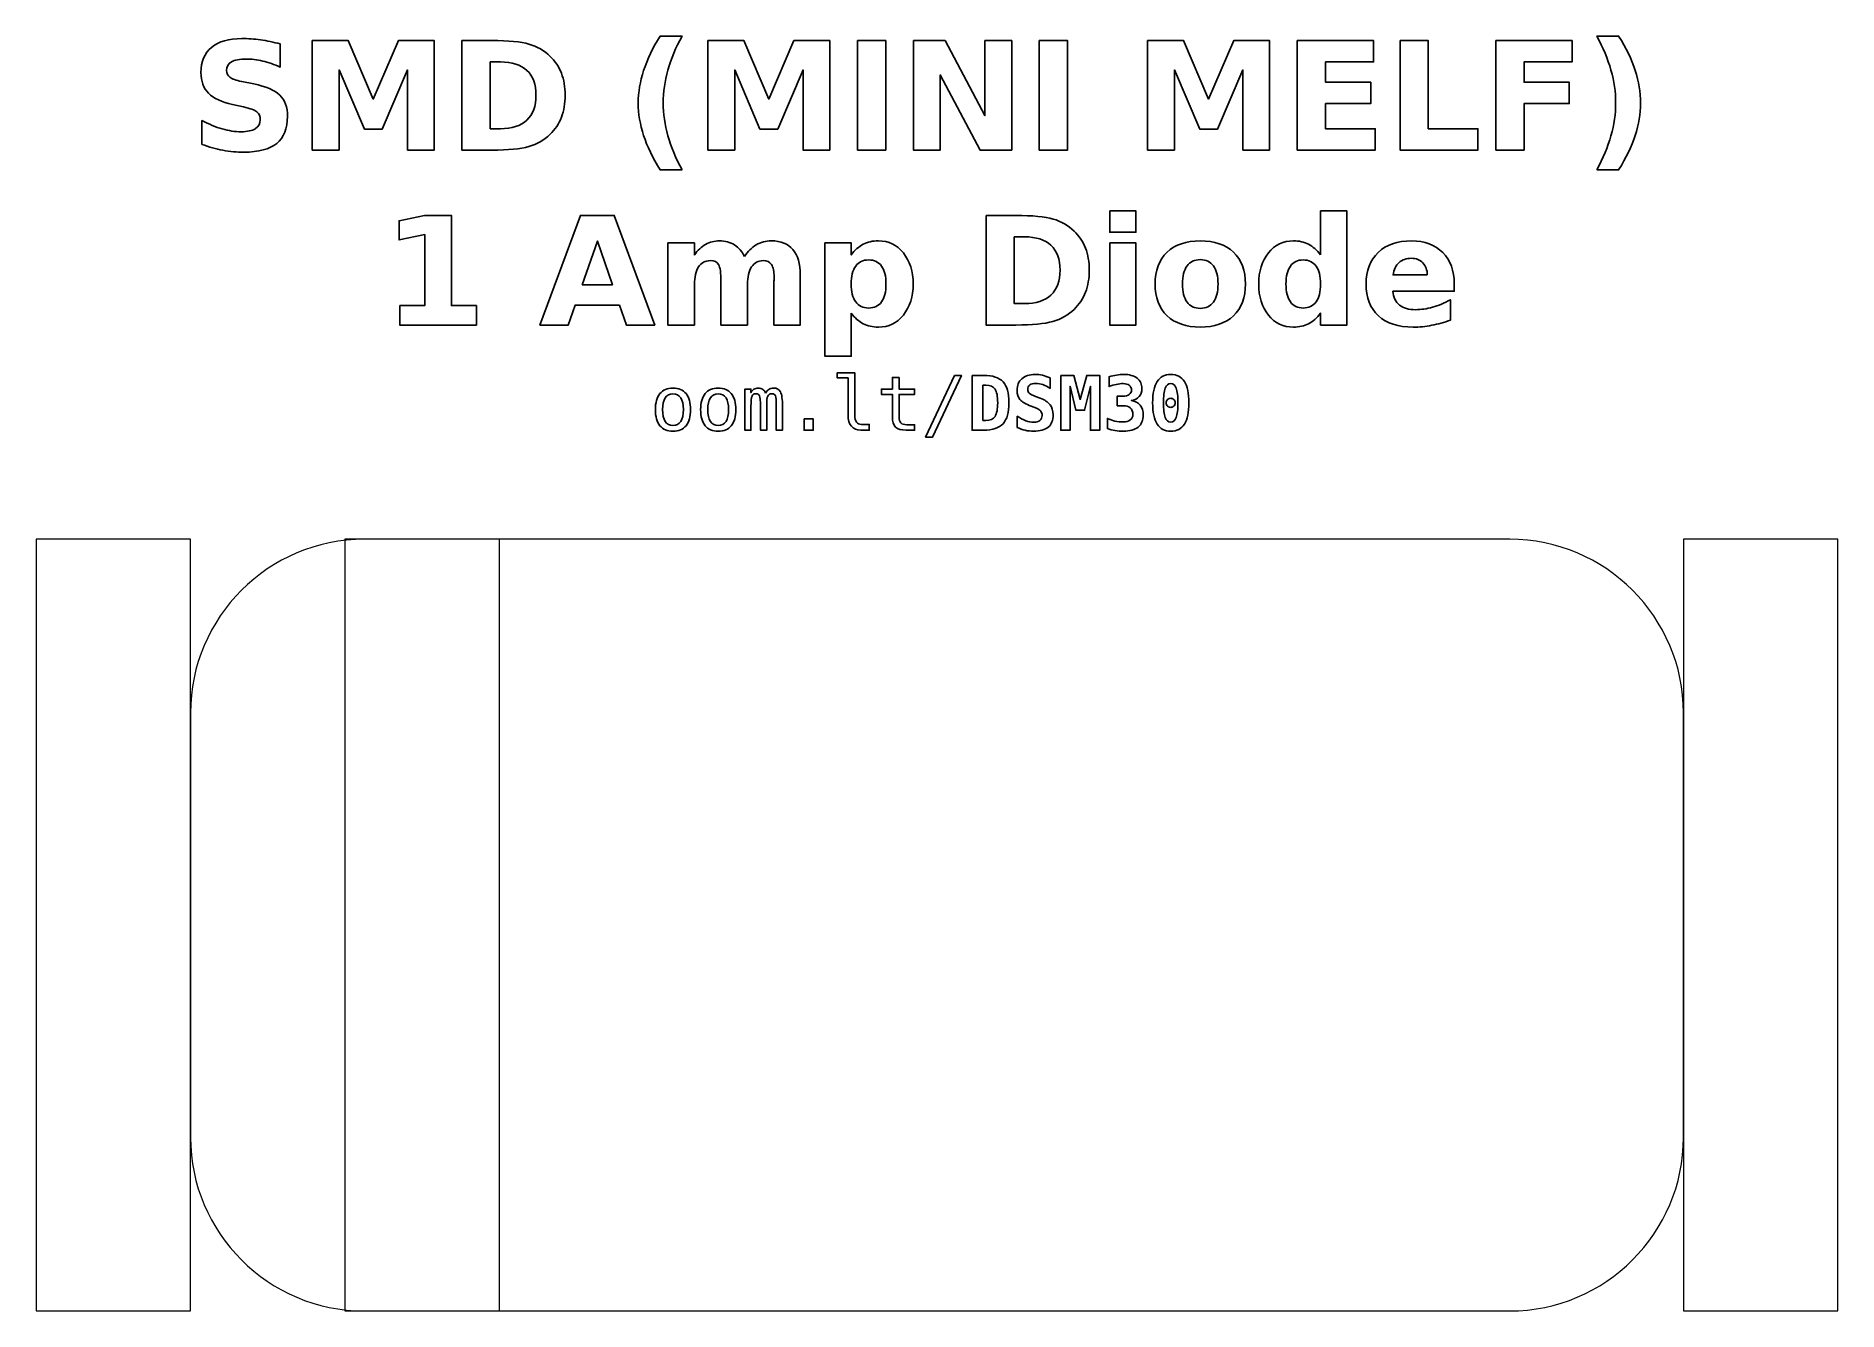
# Model space of a CAD drawing. Header units: centimetres. Extents: x -10.675 to -10.325, y -14.925 to -14.677.
import ezdxf

# ---------------------------------------------------------------- set-up
doc = ezdxf.new("R2010")
doc.units = ezdxf.units.CM
doc.header["$MEASUREMENT"] = 0
doc.layers.add('Layer 1', color=7, linetype='Continuous')

msp = doc.modelspace()

# ---------------------------------------------------------------- linework, layer by layer
at = {"layer": 'Layer 1', "color": 250}
for points, knots in [([(-10.62756, -14.67874), (-10.62756, -14.67874), (-10.62756, -14.68324), (-10.62756, -14.68324), (-10.62756, -14.68324), (-10.62873, -14.68272), (-10.62987, -14.68233), (-10.63098, -14.68206), (-10.63098, -14.68206), (-10.6321, -14.68179), (-10.63315, -14.68166), (-10.63414, -14.68166), (-10.63414, -14.68166), (-10.63545, -14.68166), (-10.63642, -14.68184), (-10.63705, -14.6822), (-10.63705, -14.6822), (-10.63767, -14.68256), (-10.63799, -14.68312), (-10.63799, -14.68388), (-10.63799, -14.68388), (-10.63799, -14.68445), (-10.63778, -14.6849), (-10.63735, -14.68522), (-10.63735, -14.68522), (-10.63693, -14.68553), (-10.63616, -14.68581), (-10.63505, -14.68604), (-10.63505, -14.68604), (-10.63505, -14.68604), (-10.63271, -14.68651), (-10.63271, -14.68651), (-10.63271, -14.68651), (-10.63034, -14.68698), (-10.62866, -14.68771), (-10.62766, -14.68868), (-10.62766, -14.68868), (-10.62666, -14.68965), (-10.62616, -14.69103), (-10.62616, -14.69281), (-10.62616, -14.69281), (-10.62616, -14.69516), (-10.62686, -14.69691), (-10.62825, -14.69806), (-10.62825, -14.69806), (-10.62964, -14.6992), (-10.63177, -14.69977), (-10.63463, -14.69977), (-10.63463, -14.69977), (-10.63599, -14.69977), (-10.63734, -14.69965), (-10.6387, -14.69939), (-10.6387, -14.69939), (-10.64006, -14.69913), (-10.64142, -14.69875), (-10.64278, -14.69825), (-10.64278, -14.69825), (-10.64278, -14.69825), (-10.64278, -14.69362), (-10.64278, -14.69362), (-10.64278, -14.69362), (-10.64142, -14.69434), (-10.6401, -14.69488), (-10.63883, -14.69525), (-10.63883, -14.69525), (-10.63756, -14.69561), (-10.63634, -14.6958), (-10.63516, -14.6958), (-10.63516, -14.6958), (-10.63397, -14.6958), (-10.63304, -14.6956), (-10.63241, -14.6952), (-10.63241, -14.6952), (-10.63177, -14.6948), (-10.63145, -14.69423), (-10.63145, -14.69348), (-10.63145, -14.69348), (-10.63145, -14.69282), (-10.63167, -14.69231), (-10.6321, -14.69195), (-10.6321, -14.69195), (-10.63253, -14.69159), (-10.6334, -14.69126), (-10.63469, -14.69098), (-10.63469, -14.69098), (-10.63469, -14.69098), (-10.63682, -14.6905), (-10.63682, -14.6905), (-10.63682, -14.6905), (-10.63895, -14.69005), (-10.6405, -14.68932), (-10.64149, -14.68832), (-10.64149, -14.68832), (-10.64247, -14.68733), (-10.64296, -14.68598), (-10.64296, -14.68429), (-10.64296, -14.68429), (-10.64296, -14.68217), (-10.64228, -14.68053), (-10.64091, -14.67939), (-10.64091, -14.67939), (-10.63954, -14.67825), (-10.63757, -14.67768), (-10.635, -14.67768), (-10.635, -14.67768), (-10.63383, -14.67768), (-10.63263, -14.67777), (-10.63139, -14.67794), (-10.63139, -14.67794), (-10.63016, -14.67812), (-10.62888, -14.67838), (-10.62756, -14.67874)], [0, 0, 0, 0, 0.035714, 0.035714, 0.035714, 0.035714, 0.071429, 0.071429, 0.071429, 0.071429, 0.107143, 0.107143, 0.107143, 0.107143, 0.142857, 0.142857, 0.142857, 0.142857, 0.178571, 0.178571, 0.178571, 0.178571, 0.214286, 0.214286, 0.214286, 0.214286, 0.25, 0.25, 0.25, 0.25, 0.285714, 0.285714, 0.285714, 0.285714, 0.321429, 0.321429, 0.321429, 0.321429, 0.357143, 0.357143, 0.357143, 0.357143, 0.392857, 0.392857, 0.392857, 0.392857, 0.428571, 0.428571, 0.428571, 0.428571, 0.464286, 0.464286, 0.464286, 0.464286, 0.5, 0.5, 0.5, 0.5, 0.535714, 0.535714, 0.535714, 0.535714, 0.571429, 0.571429, 0.571429, 0.571429, 0.607143, 0.607143, 0.607143, 0.607143, 0.642857, 0.642857, 0.642857, 0.642857, 0.678571, 0.678571, 0.678571, 0.678571, 0.714286, 0.714286, 0.714286, 0.714286, 0.75, 0.75, 0.75, 0.75, 0.785714, 0.785714, 0.785714, 0.785714, 0.821429, 0.821429, 0.821429, 0.821429, 0.857143, 0.857143, 0.857143, 0.857143, 0.892857, 0.892857, 0.892857, 0.892857, 0.928571, 0.928571, 0.928571, 0.928571, 0.964286, 0.964286, 0.964286, 0.964286, 1, 1, 1, 1]), ([(-10.62134, -14.67807), (-10.62134, -14.67807), (-10.61435, -14.67807), (-10.61435, -14.67807), (-10.61435, -14.67807), (-10.61435, -14.67807), (-10.6095, -14.68946), (-10.6095, -14.68946), (-10.6095, -14.68946), (-10.6095, -14.68946), (-10.60462, -14.67807), (-10.60462, -14.67807), (-10.60462, -14.67807), (-10.60462, -14.67807), (-10.59765, -14.67807), (-10.59765, -14.67807), (-10.59765, -14.67807), (-10.59765, -14.67807), (-10.59765, -14.69936), (-10.59765, -14.69936), (-10.59765, -14.69936), (-10.59765, -14.69936), (-10.60284, -14.69936), (-10.60284, -14.69936), (-10.60284, -14.69936), (-10.60284, -14.69936), (-10.60284, -14.68379), (-10.60284, -14.68379), (-10.60284, -14.68379), (-10.60284, -14.68379), (-10.60775, -14.69527), (-10.60775, -14.69527), (-10.60775, -14.69527), (-10.60775, -14.69527), (-10.61123, -14.69527), (-10.61123, -14.69527), (-10.61123, -14.69527), (-10.61123, -14.69527), (-10.61613, -14.68379), (-10.61613, -14.68379), (-10.61613, -14.68379), (-10.61613, -14.68379), (-10.61613, -14.69936), (-10.61613, -14.69936), (-10.61613, -14.69936), (-10.61613, -14.69936), (-10.62134, -14.69936), (-10.62134, -14.69936), (-10.62134, -14.69936), (-10.62134, -14.69936), (-10.62134, -14.67807), (-10.62134, -14.67807)], [0, 0, 0, 0, 0.076923, 0.076923, 0.076923, 0.076923, 0.153846, 0.153846, 0.153846, 0.153846, 0.230769, 0.230769, 0.230769, 0.230769, 0.307692, 0.307692, 0.307692, 0.307692, 0.384615, 0.384615, 0.384615, 0.384615, 0.461538, 0.461538, 0.461538, 0.461538, 0.538462, 0.538462, 0.538462, 0.538462, 0.615385, 0.615385, 0.615385, 0.615385, 0.692308, 0.692308, 0.692308, 0.692308, 0.769231, 0.769231, 0.769231, 0.769231, 0.846154, 0.846154, 0.846154, 0.846154, 0.923077, 0.923077, 0.923077, 0.923077, 1, 1, 1, 1]), ([(-10.59227, -14.67807), (-10.59227, -14.67807), (-10.58647, -14.67807), (-10.58647, -14.67807), (-10.58647, -14.67807), (-10.58324, -14.67807), (-10.58084, -14.67829), (-10.57925, -14.67876), (-10.57925, -14.67876), (-10.57767, -14.67922), (-10.57631, -14.68), (-10.57518, -14.6811), (-10.57518, -14.6811), (-10.57418, -14.68206), (-10.57344, -14.68317), (-10.57295, -14.68443), (-10.57295, -14.68443), (-10.57247, -14.68568), (-10.57223, -14.6871), (-10.57223, -14.68869), (-10.57223, -14.68869), (-10.57223, -14.6903), (-10.57247, -14.69173), (-10.57295, -14.69299), (-10.57295, -14.69299), (-10.57344, -14.69425), (-10.57418, -14.69536), (-10.57518, -14.69632), (-10.57518, -14.69632), (-10.57632, -14.69743), (-10.57769, -14.69821), (-10.57929, -14.69867), (-10.57929, -14.69867), (-10.58089, -14.69913), (-10.58328, -14.69936), (-10.58647, -14.69936), (-10.58647, -14.69936), (-10.58647, -14.69936), (-10.59227, -14.69936), (-10.59227, -14.69936), (-10.59227, -14.69936), (-10.59227, -14.69936), (-10.59227, -14.67807), (-10.59227, -14.67807)], [0, 0, 0, 0, 0.090909, 0.090909, 0.090909, 0.090909, 0.181818, 0.181818, 0.181818, 0.181818, 0.272727, 0.272727, 0.272727, 0.272727, 0.363636, 0.363636, 0.363636, 0.363636, 0.454545, 0.454545, 0.454545, 0.454545, 0.545455, 0.545455, 0.545455, 0.545455, 0.636364, 0.636364, 0.636364, 0.636364, 0.727273, 0.727273, 0.727273, 0.727273, 0.818182, 0.818182, 0.818182, 0.818182, 0.909091, 0.909091, 0.909091, 0.909091, 1, 1, 1, 1]), ([(-10.54953, -14.70321), (-10.54953, -14.70321), (-10.55376, -14.70321), (-10.55376, -14.70321), (-10.55376, -14.70321), (-10.55522, -14.70086), (-10.55629, -14.69863), (-10.55699, -14.69651), (-10.55699, -14.69651), (-10.55768, -14.6944), (-10.55803, -14.6923), (-10.55803, -14.69022), (-10.55803, -14.69022), (-10.55803, -14.68813), (-10.55768, -14.68603), (-10.55698, -14.68389), (-10.55698, -14.68389), (-10.55628, -14.68176), (-10.55521, -14.67953), (-10.55376, -14.67719), (-10.55376, -14.67719), (-10.55376, -14.67719), (-10.54953, -14.67719), (-10.54953, -14.67719), (-10.54953, -14.67719), (-10.55074, -14.67945), (-10.55166, -14.68165), (-10.55226, -14.68381), (-10.55226, -14.68381), (-10.55287, -14.68596), (-10.55318, -14.68808), (-10.55318, -14.69019), (-10.55318, -14.69019), (-10.55318, -14.69229), (-10.55288, -14.69442), (-10.55227, -14.69658), (-10.55227, -14.69658), (-10.55167, -14.69874), (-10.55075, -14.70095), (-10.54953, -14.70321)], [0, 0, 0, 0, 0.1, 0.1, 0.1, 0.1, 0.2, 0.2, 0.2, 0.2, 0.3, 0.3, 0.3, 0.3, 0.4, 0.4, 0.4, 0.4, 0.5, 0.5, 0.5, 0.5, 0.6, 0.6, 0.6, 0.6, 0.7, 0.7, 0.7, 0.7, 0.8, 0.8, 0.8, 0.8, 0.9, 0.9, 0.9, 0.9, 1, 1, 1, 1]), ([(-10.54451, -14.67807), (-10.54451, -14.67807), (-10.53752, -14.67807), (-10.53752, -14.67807), (-10.53752, -14.67807), (-10.53752, -14.67807), (-10.53267, -14.68946), (-10.53267, -14.68946), (-10.53267, -14.68946), (-10.53267, -14.68946), (-10.52779, -14.67807), (-10.52779, -14.67807), (-10.52779, -14.67807), (-10.52779, -14.67807), (-10.52082, -14.67807), (-10.52082, -14.67807), (-10.52082, -14.67807), (-10.52082, -14.67807), (-10.52082, -14.69936), (-10.52082, -14.69936), (-10.52082, -14.69936), (-10.52082, -14.69936), (-10.52601, -14.69936), (-10.52601, -14.69936), (-10.52601, -14.69936), (-10.52601, -14.69936), (-10.52601, -14.68379), (-10.52601, -14.68379), (-10.52601, -14.68379), (-10.52601, -14.68379), (-10.53092, -14.69527), (-10.53092, -14.69527), (-10.53092, -14.69527), (-10.53092, -14.69527), (-10.5344, -14.69527), (-10.5344, -14.69527), (-10.5344, -14.69527), (-10.5344, -14.69527), (-10.5393, -14.68379), (-10.5393, -14.68379), (-10.5393, -14.68379), (-10.5393, -14.68379), (-10.5393, -14.69936), (-10.5393, -14.69936), (-10.5393, -14.69936), (-10.5393, -14.69936), (-10.54451, -14.69936), (-10.54451, -14.69936), (-10.54451, -14.69936), (-10.54451, -14.69936), (-10.54451, -14.67807), (-10.54451, -14.67807)], [0, 0, 0, 0, 0.076923, 0.076923, 0.076923, 0.076923, 0.153846, 0.153846, 0.153846, 0.153846, 0.230769, 0.230769, 0.230769, 0.230769, 0.307692, 0.307692, 0.307692, 0.307692, 0.384615, 0.384615, 0.384615, 0.384615, 0.461538, 0.461538, 0.461538, 0.461538, 0.538462, 0.538462, 0.538462, 0.538462, 0.615385, 0.615385, 0.615385, 0.615385, 0.692308, 0.692308, 0.692308, 0.692308, 0.769231, 0.769231, 0.769231, 0.769231, 0.846154, 0.846154, 0.846154, 0.846154, 0.923077, 0.923077, 0.923077, 0.923077, 1, 1, 1, 1]), ([(-10.51544, -14.67807), (-10.51544, -14.67807), (-10.50995, -14.67807), (-10.50995, -14.67807), (-10.50995, -14.67807), (-10.50995, -14.67807), (-10.50995, -14.69936), (-10.50995, -14.69936), (-10.50995, -14.69936), (-10.50995, -14.69936), (-10.51544, -14.69936), (-10.51544, -14.69936), (-10.51544, -14.69936), (-10.51544, -14.69936), (-10.51544, -14.67807), (-10.51544, -14.67807)], [0, 0, 0, 0, 0.25, 0.25, 0.25, 0.25, 0.5, 0.5, 0.5, 0.5, 0.75, 0.75, 0.75, 0.75, 1, 1, 1, 1]), ([(-10.50457, -14.67807), (-10.50457, -14.67807), (-10.49843, -14.67807), (-10.49843, -14.67807), (-10.49843, -14.67807), (-10.49843, -14.67807), (-10.49069, -14.69267), (-10.49069, -14.69267), (-10.49069, -14.69267), (-10.49069, -14.69267), (-10.49069, -14.67807), (-10.49069, -14.67807), (-10.49069, -14.67807), (-10.49069, -14.67807), (-10.48548, -14.67807), (-10.48548, -14.67807), (-10.48548, -14.67807), (-10.48548, -14.67807), (-10.48548, -14.69936), (-10.48548, -14.69936), (-10.48548, -14.69936), (-10.48548, -14.69936), (-10.49162, -14.69936), (-10.49162, -14.69936), (-10.49162, -14.69936), (-10.49162, -14.69936), (-10.49936, -14.68475), (-10.49936, -14.68475), (-10.49936, -14.68475), (-10.49936, -14.68475), (-10.49936, -14.69936), (-10.49936, -14.69936), (-10.49936, -14.69936), (-10.49936, -14.69936), (-10.50457, -14.69936), (-10.50457, -14.69936), (-10.50457, -14.69936), (-10.50457, -14.69936), (-10.50457, -14.67807), (-10.50457, -14.67807)], [0, 0, 0, 0, 0.1, 0.1, 0.1, 0.1, 0.2, 0.2, 0.2, 0.2, 0.3, 0.3, 0.3, 0.3, 0.4, 0.4, 0.4, 0.4, 0.5, 0.5, 0.5, 0.5, 0.6, 0.6, 0.6, 0.6, 0.7, 0.7, 0.7, 0.7, 0.8, 0.8, 0.8, 0.8, 0.9, 0.9, 0.9, 0.9, 1, 1, 1, 1]), ([(-10.48013, -14.67807), (-10.48013, -14.67807), (-10.47464, -14.67807), (-10.47464, -14.67807), (-10.47464, -14.67807), (-10.47464, -14.67807), (-10.47464, -14.69936), (-10.47464, -14.69936), (-10.47464, -14.69936), (-10.47464, -14.69936), (-10.48013, -14.69936), (-10.48013, -14.69936), (-10.48013, -14.69936), (-10.48013, -14.69936), (-10.48013, -14.67807), (-10.48013, -14.67807)], [0, 0, 0, 0, 0.25, 0.25, 0.25, 0.25, 0.5, 0.5, 0.5, 0.5, 0.75, 0.75, 0.75, 0.75, 1, 1, 1, 1]), ([(-10.45909, -14.67807), (-10.45909, -14.67807), (-10.4521, -14.67807), (-10.4521, -14.67807), (-10.4521, -14.67807), (-10.4521, -14.67807), (-10.44725, -14.68946), (-10.44725, -14.68946), (-10.44725, -14.68946), (-10.44725, -14.68946), (-10.44237, -14.67807), (-10.44237, -14.67807), (-10.44237, -14.67807), (-10.44237, -14.67807), (-10.4354, -14.67807), (-10.4354, -14.67807), (-10.4354, -14.67807), (-10.4354, -14.67807), (-10.4354, -14.69936), (-10.4354, -14.69936), (-10.4354, -14.69936), (-10.4354, -14.69936), (-10.44059, -14.69936), (-10.44059, -14.69936), (-10.44059, -14.69936), (-10.44059, -14.69936), (-10.44059, -14.68379), (-10.44059, -14.68379), (-10.44059, -14.68379), (-10.44059, -14.68379), (-10.4455, -14.69527), (-10.4455, -14.69527), (-10.4455, -14.69527), (-10.4455, -14.69527), (-10.44898, -14.69527), (-10.44898, -14.69527), (-10.44898, -14.69527), (-10.44898, -14.69527), (-10.45388, -14.68379), (-10.45388, -14.68379), (-10.45388, -14.68379), (-10.45388, -14.68379), (-10.45388, -14.69936), (-10.45388, -14.69936), (-10.45388, -14.69936), (-10.45388, -14.69936), (-10.45909, -14.69936), (-10.45909, -14.69936), (-10.45909, -14.69936), (-10.45909, -14.69936), (-10.45909, -14.67807), (-10.45909, -14.67807)], [0, 0, 0, 0, 0.076923, 0.076923, 0.076923, 0.076923, 0.153846, 0.153846, 0.153846, 0.153846, 0.230769, 0.230769, 0.230769, 0.230769, 0.307692, 0.307692, 0.307692, 0.307692, 0.384615, 0.384615, 0.384615, 0.384615, 0.461538, 0.461538, 0.461538, 0.461538, 0.538462, 0.538462, 0.538462, 0.538462, 0.615385, 0.615385, 0.615385, 0.615385, 0.692308, 0.692308, 0.692308, 0.692308, 0.769231, 0.769231, 0.769231, 0.769231, 0.846154, 0.846154, 0.846154, 0.846154, 0.923077, 0.923077, 0.923077, 0.923077, 1, 1, 1, 1]), ([(-10.43002, -14.67807), (-10.43002, -14.67807), (-10.4152, -14.67807), (-10.4152, -14.67807), (-10.4152, -14.67807), (-10.4152, -14.67807), (-10.4152, -14.68222), (-10.4152, -14.68222), (-10.4152, -14.68222), (-10.4152, -14.68222), (-10.42453, -14.68222), (-10.42453, -14.68222), (-10.42453, -14.68222), (-10.42453, -14.68222), (-10.42453, -14.68618), (-10.42453, -14.68618), (-10.42453, -14.68618), (-10.42453, -14.68618), (-10.41576, -14.68618), (-10.41576, -14.68618), (-10.41576, -14.68618), (-10.41576, -14.68618), (-10.41576, -14.69033), (-10.41576, -14.69033), (-10.41576, -14.69033), (-10.41576, -14.69033), (-10.42453, -14.69033), (-10.42453, -14.69033), (-10.42453, -14.69033), (-10.42453, -14.69033), (-10.42453, -14.69521), (-10.42453, -14.69521), (-10.42453, -14.69521), (-10.42453, -14.69521), (-10.41489, -14.69521), (-10.41489, -14.69521), (-10.41489, -14.69521), (-10.41489, -14.69521), (-10.41489, -14.69936), (-10.41489, -14.69936), (-10.41489, -14.69936), (-10.41489, -14.69936), (-10.43002, -14.69936), (-10.43002, -14.69936), (-10.43002, -14.69936), (-10.43002, -14.69936), (-10.43002, -14.67807), (-10.43002, -14.67807)], [0, 0, 0, 0, 0.083333, 0.083333, 0.083333, 0.083333, 0.166667, 0.166667, 0.166667, 0.166667, 0.25, 0.25, 0.25, 0.25, 0.333333, 0.333333, 0.333333, 0.333333, 0.416667, 0.416667, 0.416667, 0.416667, 0.5, 0.5, 0.5, 0.5, 0.583333, 0.583333, 0.583333, 0.583333, 0.666667, 0.666667, 0.666667, 0.666667, 0.75, 0.75, 0.75, 0.75, 0.833333, 0.833333, 0.833333, 0.833333, 0.916667, 0.916667, 0.916667, 0.916667, 1, 1, 1, 1]), ([(-10.41006, -14.67807), (-10.41006, -14.67807), (-10.40457, -14.67807), (-10.40457, -14.67807), (-10.40457, -14.67807), (-10.40457, -14.67807), (-10.40457, -14.69521), (-10.40457, -14.69521), (-10.40457, -14.69521), (-10.40457, -14.69521), (-10.39493, -14.69521), (-10.39493, -14.69521), (-10.39493, -14.69521), (-10.39493, -14.69521), (-10.39493, -14.69936), (-10.39493, -14.69936), (-10.39493, -14.69936), (-10.39493, -14.69936), (-10.41006, -14.69936), (-10.41006, -14.69936), (-10.41006, -14.69936), (-10.41006, -14.69936), (-10.41006, -14.67807), (-10.41006, -14.67807)], [0, 0, 0, 0, 0.166667, 0.166667, 0.166667, 0.166667, 0.333333, 0.333333, 0.333333, 0.333333, 0.5, 0.5, 0.5, 0.5, 0.666667, 0.666667, 0.666667, 0.666667, 0.833333, 0.833333, 0.833333, 0.833333, 1, 1, 1, 1]), ([(-10.39145, -14.67807), (-10.39145, -14.67807), (-10.37663, -14.67807), (-10.37663, -14.67807), (-10.37663, -14.67807), (-10.37663, -14.67807), (-10.37663, -14.68222), (-10.37663, -14.68222), (-10.37663, -14.68222), (-10.37663, -14.68222), (-10.38596, -14.68222), (-10.38596, -14.68222), (-10.38596, -14.68222), (-10.38596, -14.68222), (-10.38596, -14.68618), (-10.38596, -14.68618), (-10.38596, -14.68618), (-10.38596, -14.68618), (-10.37718, -14.68618), (-10.37718, -14.68618), (-10.37718, -14.68618), (-10.37718, -14.68618), (-10.37718, -14.69033), (-10.37718, -14.69033), (-10.37718, -14.69033), (-10.37718, -14.69033), (-10.38596, -14.69033), (-10.38596, -14.69033), (-10.38596, -14.69033), (-10.38596, -14.69033), (-10.38596, -14.69936), (-10.38596, -14.69936), (-10.38596, -14.69936), (-10.38596, -14.69936), (-10.39145, -14.69936), (-10.39145, -14.69936), (-10.39145, -14.69936), (-10.39145, -14.69936), (-10.39145, -14.67807), (-10.39145, -14.67807)], [0, 0, 0, 0, 0.1, 0.1, 0.1, 0.1, 0.2, 0.2, 0.2, 0.2, 0.3, 0.3, 0.3, 0.3, 0.4, 0.4, 0.4, 0.4, 0.5, 0.5, 0.5, 0.5, 0.6, 0.6, 0.6, 0.6, 0.7, 0.7, 0.7, 0.7, 0.8, 0.8, 0.8, 0.8, 0.9, 0.9, 0.9, 0.9, 1, 1, 1, 1]), ([(-10.37183, -14.70321), (-10.37062, -14.70095), (-10.3697, -14.69874), (-10.36909, -14.69658), (-10.36909, -14.69658), (-10.36848, -14.69442), (-10.36818, -14.69229), (-10.36818, -14.69019), (-10.36818, -14.69019), (-10.36818, -14.68808), (-10.36848, -14.68596), (-10.36909, -14.68381), (-10.36909, -14.68381), (-10.3697, -14.68165), (-10.37062, -14.67945), (-10.37183, -14.67719), (-10.37183, -14.67719), (-10.37183, -14.67719), (-10.3676, -14.67719), (-10.3676, -14.67719), (-10.3676, -14.67719), (-10.36615, -14.67953), (-10.36508, -14.68176), (-10.36438, -14.68389), (-10.36438, -14.68389), (-10.36368, -14.68603), (-10.36333, -14.68813), (-10.36333, -14.69022), (-10.36333, -14.69022), (-10.36333, -14.6923), (-10.36368, -14.6944), (-10.36437, -14.69651), (-10.36437, -14.69651), (-10.36507, -14.69863), (-10.36614, -14.70086), (-10.3676, -14.70321), (-10.3676, -14.70321), (-10.3676, -14.70321), (-10.37183, -14.70321), (-10.37183, -14.70321)], [0, 0, 0, 0, 0.1, 0.1, 0.1, 0.1, 0.2, 0.2, 0.2, 0.2, 0.3, 0.3, 0.3, 0.3, 0.4, 0.4, 0.4, 0.4, 0.5, 0.5, 0.5, 0.5, 0.6, 0.6, 0.6, 0.6, 0.7, 0.7, 0.7, 0.7, 0.8, 0.8, 0.8, 0.8, 0.9, 0.9, 0.9, 0.9, 1, 1, 1, 1]), ([(-10.58678, -14.68222), (-10.58678, -14.68222), (-10.58678, -14.69521), (-10.58678, -14.69521), (-10.58678, -14.69521), (-10.58678, -14.69521), (-10.58481, -14.69521), (-10.58481, -14.69521), (-10.58481, -14.69521), (-10.58256, -14.69521), (-10.58085, -14.69465), (-10.57967, -14.69354), (-10.57967, -14.69354), (-10.57849, -14.69243), (-10.57789, -14.69081), (-10.57789, -14.68869), (-10.57789, -14.68869), (-10.57789, -14.68658), (-10.57848, -14.68497), (-10.57966, -14.68387), (-10.57966, -14.68387), (-10.58084, -14.68277), (-10.58256, -14.68222), (-10.58481, -14.68222), (-10.58481, -14.68222), (-10.58481, -14.68222), (-10.58678, -14.68222), (-10.58678, -14.68222)], [0, 0, 0, 0, 0.142857, 0.142857, 0.142857, 0.142857, 0.285714, 0.285714, 0.285714, 0.285714, 0.428571, 0.428571, 0.428571, 0.428571, 0.571429, 0.571429, 0.571429, 0.571429, 0.714286, 0.714286, 0.714286, 0.714286, 0.857143, 0.857143, 0.857143, 0.857143, 1, 1, 1, 1]), ([(-10.60436, -14.72957), (-10.60436, -14.72957), (-10.59951, -14.72957), (-10.59951, -14.72957), (-10.59951, -14.72957), (-10.59951, -14.72957), (-10.59951, -14.7158), (-10.59951, -14.7158), (-10.59951, -14.7158), (-10.59951, -14.7158), (-10.60448, -14.71683), (-10.60448, -14.71683), (-10.60448, -14.71683), (-10.60448, -14.71683), (-10.60448, -14.71309), (-10.60448, -14.71309), (-10.60448, -14.71309), (-10.60448, -14.71309), (-10.59954, -14.71207), (-10.59954, -14.71207), (-10.59954, -14.71207), (-10.59954, -14.71207), (-10.59432, -14.71207), (-10.59432, -14.71207), (-10.59432, -14.71207), (-10.59432, -14.71207), (-10.59432, -14.72957), (-10.59432, -14.72957), (-10.59432, -14.72957), (-10.59432, -14.72957), (-10.58947, -14.72957), (-10.58947, -14.72957), (-10.58947, -14.72957), (-10.58947, -14.72957), (-10.58947, -14.73336), (-10.58947, -14.73336), (-10.58947, -14.73336), (-10.58947, -14.73336), (-10.60436, -14.73336), (-10.60436, -14.73336), (-10.60436, -14.73336), (-10.60436, -14.73336), (-10.60436, -14.72957), (-10.60436, -14.72957)], [0, 0, 0, 0, 0.090909, 0.090909, 0.090909, 0.090909, 0.181818, 0.181818, 0.181818, 0.181818, 0.272727, 0.272727, 0.272727, 0.272727, 0.363636, 0.363636, 0.363636, 0.363636, 0.454545, 0.454545, 0.454545, 0.454545, 0.545455, 0.545455, 0.545455, 0.545455, 0.636364, 0.636364, 0.636364, 0.636364, 0.727273, 0.727273, 0.727273, 0.727273, 0.818182, 0.818182, 0.818182, 0.818182, 0.909091, 0.909091, 0.909091, 0.909091, 1, 1, 1, 1]), ([(-10.56168, -14.72948), (-10.56168, -14.72948), (-10.57026, -14.72948), (-10.57026, -14.72948), (-10.57026, -14.72948), (-10.57026, -14.72948), (-10.57162, -14.73336), (-10.57162, -14.73336), (-10.57162, -14.73336), (-10.57162, -14.73336), (-10.57714, -14.73336), (-10.57714, -14.73336), (-10.57714, -14.73336), (-10.57714, -14.73336), (-10.56925, -14.71207), (-10.56925, -14.71207), (-10.56925, -14.71207), (-10.56925, -14.71207), (-10.5627, -14.71207), (-10.5627, -14.71207), (-10.5627, -14.71207), (-10.5627, -14.71207), (-10.55482, -14.73336), (-10.55482, -14.73336), (-10.55482, -14.73336), (-10.55482, -14.73336), (-10.56034, -14.73336), (-10.56034, -14.73336), (-10.56034, -14.73336), (-10.56034, -14.73336), (-10.56168, -14.72948), (-10.56168, -14.72948)], [0, 0, 0, 0, 0.125, 0.125, 0.125, 0.125, 0.25, 0.25, 0.25, 0.25, 0.375, 0.375, 0.375, 0.375, 0.5, 0.5, 0.5, 0.5, 0.625, 0.625, 0.625, 0.625, 0.75, 0.75, 0.75, 0.75, 0.875, 0.875, 0.875, 0.875, 1, 1, 1, 1]), ([(-10.49047, -14.71207), (-10.49047, -14.71207), (-10.48467, -14.71207), (-10.48467, -14.71207), (-10.48467, -14.71207), (-10.48144, -14.71207), (-10.47904, -14.71229), (-10.47745, -14.71276), (-10.47745, -14.71276), (-10.47587, -14.71322), (-10.47451, -14.714), (-10.47338, -14.7151), (-10.47338, -14.7151), (-10.47238, -14.71606), (-10.47164, -14.71717), (-10.47115, -14.71843), (-10.47115, -14.71843), (-10.47067, -14.71968), (-10.47043, -14.7211), (-10.47043, -14.72269), (-10.47043, -14.72269), (-10.47043, -14.7243), (-10.47067, -14.72573), (-10.47115, -14.72699), (-10.47115, -14.72699), (-10.47164, -14.72825), (-10.47238, -14.72936), (-10.47338, -14.73032), (-10.47338, -14.73032), (-10.47452, -14.73143), (-10.47589, -14.73221), (-10.47749, -14.73267), (-10.47749, -14.73267), (-10.47909, -14.73313), (-10.48148, -14.73336), (-10.48467, -14.73336), (-10.48467, -14.73336), (-10.48467, -14.73336), (-10.49047, -14.73336), (-10.49047, -14.73336), (-10.49047, -14.73336), (-10.49047, -14.73336), (-10.49047, -14.71207), (-10.49047, -14.71207)], [0, 0, 0, 0, 0.090909, 0.090909, 0.090909, 0.090909, 0.181818, 0.181818, 0.181818, 0.181818, 0.272727, 0.272727, 0.272727, 0.272727, 0.363636, 0.363636, 0.363636, 0.363636, 0.454545, 0.454545, 0.454545, 0.454545, 0.545455, 0.545455, 0.545455, 0.545455, 0.636364, 0.636364, 0.636364, 0.636364, 0.727273, 0.727273, 0.727273, 0.727273, 0.818182, 0.818182, 0.818182, 0.818182, 0.909091, 0.909091, 0.909091, 0.909091, 1, 1, 1, 1]), ([(-10.46646, -14.71117), (-10.46646, -14.71117), (-10.46135, -14.71117), (-10.46135, -14.71117), (-10.46135, -14.71117), (-10.46135, -14.71117), (-10.46135, -14.71533), (-10.46135, -14.71533), (-10.46135, -14.71533), (-10.46135, -14.71533), (-10.46646, -14.71533), (-10.46646, -14.71533), (-10.46646, -14.71533), (-10.46646, -14.71533), (-10.46646, -14.71117), (-10.46646, -14.71117)], [0, 0, 0, 0, 0.25, 0.25, 0.25, 0.25, 0.5, 0.5, 0.5, 0.5, 0.75, 0.75, 0.75, 0.75, 1, 1, 1, 1]), ([(-10.42551, -14.71973), (-10.42551, -14.71973), (-10.42551, -14.71117), (-10.42551, -14.71117), (-10.42551, -14.71117), (-10.42551, -14.71117), (-10.42037, -14.71117), (-10.42037, -14.71117), (-10.42037, -14.71117), (-10.42037, -14.71117), (-10.42037, -14.73336), (-10.42037, -14.73336), (-10.42037, -14.73336), (-10.42037, -14.73336), (-10.42551, -14.73336), (-10.42551, -14.73336), (-10.42551, -14.73336), (-10.42551, -14.73336), (-10.42551, -14.73105), (-10.42551, -14.73105), (-10.42551, -14.73105), (-10.42621, -14.73199), (-10.42699, -14.73268), (-10.42783, -14.73312), (-10.42783, -14.73312), (-10.42868, -14.73355), (-10.42966, -14.73377), (-10.43077, -14.73377), (-10.43077, -14.73377), (-10.43274, -14.73377), (-10.43436, -14.73299), (-10.43562, -14.73143), (-10.43562, -14.73143), (-10.43688, -14.72986), (-10.43752, -14.72785), (-10.43752, -14.72539), (-10.43752, -14.72539), (-10.43752, -14.72293), (-10.43688, -14.72091), (-10.43562, -14.71935), (-10.43562, -14.71935), (-10.43436, -14.71779), (-10.43274, -14.717), (-10.43077, -14.717), (-10.43077, -14.717), (-10.42967, -14.717), (-10.42869, -14.71722), (-10.42784, -14.71766), (-10.42784, -14.71766), (-10.42699, -14.71811), (-10.42621, -14.71879), (-10.42551, -14.71973)], [0, 0, 0, 0, 0.076923, 0.076923, 0.076923, 0.076923, 0.153846, 0.153846, 0.153846, 0.153846, 0.230769, 0.230769, 0.230769, 0.230769, 0.307692, 0.307692, 0.307692, 0.307692, 0.384615, 0.384615, 0.384615, 0.384615, 0.461538, 0.461538, 0.461538, 0.461538, 0.538462, 0.538462, 0.538462, 0.538462, 0.615385, 0.615385, 0.615385, 0.615385, 0.692308, 0.692308, 0.692308, 0.692308, 0.769231, 0.769231, 0.769231, 0.769231, 0.846154, 0.846154, 0.846154, 0.846154, 0.923077, 0.923077, 0.923077, 0.923077, 1, 1, 1, 1]), ([(-10.5689, -14.72553), (-10.5689, -14.72553), (-10.56306, -14.72553), (-10.56306, -14.72553), (-10.56306, -14.72553), (-10.56306, -14.72553), (-10.56597, -14.71706), (-10.56597, -14.71706), (-10.56597, -14.71706), (-10.56597, -14.71706), (-10.5689, -14.72553), (-10.5689, -14.72553)], [0, 0, 0, 0, 0.333333, 0.333333, 0.333333, 0.333333, 0.666667, 0.666667, 0.666667, 0.666667, 1, 1, 1, 1]), ([(-10.53741, -14.72004), (-10.53676, -14.71905), (-10.536, -14.7183), (-10.53511, -14.71778), (-10.53511, -14.71778), (-10.53422, -14.71726), (-10.53324, -14.717), (-10.53218, -14.717), (-10.53218, -14.717), (-10.53034, -14.717), (-10.52895, -14.71757), (-10.52799, -14.7187), (-10.52799, -14.7187), (-10.52703, -14.71983), (-10.52655, -14.72148), (-10.52655, -14.72363), (-10.52655, -14.72363), (-10.52655, -14.72363), (-10.52655, -14.73336), (-10.52655, -14.73336), (-10.52655, -14.73336), (-10.52655, -14.73336), (-10.53168, -14.73336), (-10.53168, -14.73336), (-10.53168, -14.73336), (-10.53168, -14.73336), (-10.53168, -14.72503), (-10.53168, -14.72503), (-10.53168, -14.72503), (-10.53167, -14.72491), (-10.53167, -14.72478), (-10.53166, -14.72465), (-10.53166, -14.72465), (-10.53166, -14.72451), (-10.53165, -14.72432), (-10.53165, -14.72408), (-10.53165, -14.72408), (-10.53165, -14.72295), (-10.53182, -14.72212), (-10.53215, -14.72162), (-10.53215, -14.72162), (-10.53249, -14.72111), (-10.53302, -14.72085), (-10.53376, -14.72085), (-10.53376, -14.72085), (-10.53473, -14.72085), (-10.53548, -14.72125), (-10.53601, -14.72205), (-10.53601, -14.72205), (-10.53654, -14.72285), (-10.53681, -14.724), (-10.53683, -14.72552), (-10.53683, -14.72552), (-10.53683, -14.72552), (-10.53683, -14.73336), (-10.53683, -14.73336), (-10.53683, -14.73336), (-10.53683, -14.73336), (-10.54196, -14.73336), (-10.54196, -14.73336), (-10.54196, -14.73336), (-10.54196, -14.73336), (-10.54196, -14.72503), (-10.54196, -14.72503), (-10.54196, -14.72503), (-10.54196, -14.72326), (-10.54211, -14.72212), (-10.54242, -14.72162), (-10.54242, -14.72162), (-10.54272, -14.72111), (-10.54326, -14.72085), (-10.54404, -14.72085), (-10.54404, -14.72085), (-10.54503, -14.72085), (-10.54578, -14.72126), (-10.54631, -14.72206), (-10.54631, -14.72206), (-10.54684, -14.72286), (-10.54711, -14.72401), (-10.54711, -14.7255), (-10.54711, -14.7255), (-10.54711, -14.7255), (-10.54711, -14.73336), (-10.54711, -14.73336), (-10.54711, -14.73336), (-10.54711, -14.73336), (-10.55225, -14.73336), (-10.55225, -14.73336), (-10.55225, -14.73336), (-10.55225, -14.73336), (-10.55225, -14.71739), (-10.55225, -14.71739), (-10.55225, -14.71739), (-10.55225, -14.71739), (-10.54711, -14.71739), (-10.54711, -14.71739), (-10.54711, -14.71739), (-10.54711, -14.71739), (-10.54711, -14.71973), (-10.54711, -14.71973), (-10.54711, -14.71973), (-10.54648, -14.71882), (-10.54576, -14.71815), (-10.54495, -14.71769), (-10.54495, -14.71769), (-10.54413, -14.71723), (-10.54324, -14.717), (-10.54226, -14.717), (-10.54226, -14.717), (-10.54116, -14.717), (-10.54018, -14.71727), (-10.53934, -14.7178), (-10.53934, -14.7178), (-10.53849, -14.71834), (-10.53785, -14.71908), (-10.53741, -14.72004)], [0, 0, 0, 0, 0.034483, 0.034483, 0.034483, 0.034483, 0.068966, 0.068966, 0.068966, 0.068966, 0.103448, 0.103448, 0.103448, 0.103448, 0.137931, 0.137931, 0.137931, 0.137931, 0.172414, 0.172414, 0.172414, 0.172414, 0.206897, 0.206897, 0.206897, 0.206897, 0.241379, 0.241379, 0.241379, 0.241379, 0.275862, 0.275862, 0.275862, 0.275862, 0.310345, 0.310345, 0.310345, 0.310345, 0.344828, 0.344828, 0.344828, 0.344828, 0.37931, 0.37931, 0.37931, 0.37931, 0.413793, 0.413793, 0.413793, 0.413793, 0.448276, 0.448276, 0.448276, 0.448276, 0.482759, 0.482759, 0.482759, 0.482759, 0.517241, 0.517241, 0.517241, 0.517241, 0.551724, 0.551724, 0.551724, 0.551724, 0.586207, 0.586207, 0.586207, 0.586207, 0.62069, 0.62069, 0.62069, 0.62069, 0.655172, 0.655172, 0.655172, 0.655172, 0.689655, 0.689655, 0.689655, 0.689655, 0.724138, 0.724138, 0.724138, 0.724138, 0.758621, 0.758621, 0.758621, 0.758621, 0.793103, 0.793103, 0.793103, 0.793103, 0.827586, 0.827586, 0.827586, 0.827586, 0.862069, 0.862069, 0.862069, 0.862069, 0.896552, 0.896552, 0.896552, 0.896552, 0.931034, 0.931034, 0.931034, 0.931034, 0.965517, 0.965517, 0.965517, 0.965517, 1, 1, 1, 1]), ([(-10.51667, -14.73105), (-10.51667, -14.73105), (-10.51667, -14.73944), (-10.51667, -14.73944), (-10.51667, -14.73944), (-10.51667, -14.73944), (-10.52178, -14.73944), (-10.52178, -14.73944), (-10.52178, -14.73944), (-10.52178, -14.73944), (-10.52178, -14.71739), (-10.52178, -14.71739), (-10.52178, -14.71739), (-10.52178, -14.71739), (-10.51667, -14.71739), (-10.51667, -14.71739), (-10.51667, -14.71739), (-10.51667, -14.71739), (-10.51667, -14.71973), (-10.51667, -14.71973), (-10.51667, -14.71973), (-10.51597, -14.71879), (-10.51518, -14.71811), (-10.51433, -14.71766), (-10.51433, -14.71766), (-10.51348, -14.71722), (-10.51249, -14.717), (-10.51138, -14.717), (-10.51138, -14.717), (-10.50941, -14.717), (-10.50779, -14.71779), (-10.50653, -14.71935), (-10.50653, -14.71935), (-10.50527, -14.72091), (-10.50463, -14.72293), (-10.50463, -14.72539), (-10.50463, -14.72539), (-10.50463, -14.72785), (-10.50527, -14.72986), (-10.50653, -14.73143), (-10.50653, -14.73143), (-10.50779, -14.73299), (-10.50941, -14.73377), (-10.51138, -14.73377), (-10.51138, -14.73377), (-10.51249, -14.73377), (-10.51348, -14.73355), (-10.51433, -14.73311), (-10.51433, -14.73311), (-10.51518, -14.73267), (-10.51597, -14.73198), (-10.51667, -14.73105)], [0, 0, 0, 0, 0.076923, 0.076923, 0.076923, 0.076923, 0.153846, 0.153846, 0.153846, 0.153846, 0.230769, 0.230769, 0.230769, 0.230769, 0.307692, 0.307692, 0.307692, 0.307692, 0.384615, 0.384615, 0.384615, 0.384615, 0.461538, 0.461538, 0.461538, 0.461538, 0.538462, 0.538462, 0.538462, 0.538462, 0.615385, 0.615385, 0.615385, 0.615385, 0.692308, 0.692308, 0.692308, 0.692308, 0.769231, 0.769231, 0.769231, 0.769231, 0.846154, 0.846154, 0.846154, 0.846154, 0.923077, 0.923077, 0.923077, 0.923077, 1, 1, 1, 1]), ([(-10.48498, -14.71622), (-10.48498, -14.71622), (-10.48498, -14.72921), (-10.48498, -14.72921), (-10.48498, -14.72921), (-10.48498, -14.72921), (-10.48301, -14.72921), (-10.48301, -14.72921), (-10.48301, -14.72921), (-10.48076, -14.72921), (-10.47905, -14.72865), (-10.47787, -14.72754), (-10.47787, -14.72754), (-10.47669, -14.72643), (-10.47609, -14.72481), (-10.47609, -14.72269), (-10.47609, -14.72269), (-10.47609, -14.72058), (-10.47668, -14.71897), (-10.47786, -14.71787), (-10.47786, -14.71787), (-10.47904, -14.71677), (-10.48076, -14.71622), (-10.48301, -14.71622), (-10.48301, -14.71622), (-10.48301, -14.71622), (-10.48498, -14.71622), (-10.48498, -14.71622)], [0, 0, 0, 0, 0.142857, 0.142857, 0.142857, 0.142857, 0.285714, 0.285714, 0.285714, 0.285714, 0.428571, 0.428571, 0.428571, 0.428571, 0.571429, 0.571429, 0.571429, 0.571429, 0.714286, 0.714286, 0.714286, 0.714286, 0.857143, 0.857143, 0.857143, 0.857143, 1, 1, 1, 1]), ([(-10.46646, -14.71739), (-10.46646, -14.71739), (-10.46135, -14.71739), (-10.46135, -14.71739), (-10.46135, -14.71739), (-10.46135, -14.71739), (-10.46135, -14.73336), (-10.46135, -14.73336), (-10.46135, -14.73336), (-10.46135, -14.73336), (-10.46646, -14.73336), (-10.46646, -14.73336), (-10.46646, -14.73336), (-10.46646, -14.73336), (-10.46646, -14.71739), (-10.46646, -14.71739)], [0, 0, 0, 0, 0.25, 0.25, 0.25, 0.25, 0.5, 0.5, 0.5, 0.5, 0.75, 0.75, 0.75, 0.75, 1, 1, 1, 1]), ([(-10.44885, -14.717), (-10.4461, -14.717), (-10.44395, -14.71774), (-10.44241, -14.71923), (-10.44241, -14.71923), (-10.44086, -14.72071), (-10.44009, -14.72276), (-10.44009, -14.72539), (-10.44009, -14.72539), (-10.44009, -14.72801), (-10.44086, -14.73006), (-10.44241, -14.73155), (-10.44241, -14.73155), (-10.44395, -14.73303), (-10.4461, -14.73377), (-10.44885, -14.73377), (-10.44885, -14.73377), (-10.4516, -14.73377), (-10.45376, -14.73303), (-10.45531, -14.73155), (-10.45531, -14.73155), (-10.45687, -14.73006), (-10.45764, -14.72801), (-10.45764, -14.72539), (-10.45764, -14.72539), (-10.45764, -14.72276), (-10.45687, -14.72071), (-10.45531, -14.71923), (-10.45531, -14.71923), (-10.45376, -14.71774), (-10.4516, -14.717), (-10.44885, -14.717)], [0, 0, 0, 0, 0.125, 0.125, 0.125, 0.125, 0.25, 0.25, 0.25, 0.25, 0.375, 0.375, 0.375, 0.375, 0.5, 0.5, 0.5, 0.5, 0.625, 0.625, 0.625, 0.625, 0.75, 0.75, 0.75, 0.75, 0.875, 0.875, 0.875, 0.875, 1, 1, 1, 1]), ([(-10.39952, -14.72533), (-10.39952, -14.72533), (-10.39952, -14.72679), (-10.39952, -14.72679), (-10.39952, -14.72679), (-10.39952, -14.72679), (-10.41146, -14.72679), (-10.41146, -14.72679), (-10.41146, -14.72679), (-10.41134, -14.72799), (-10.4109, -14.72888), (-10.41016, -14.72948), (-10.41016, -14.72948), (-10.40942, -14.73008), (-10.40838, -14.73038), (-10.40705, -14.73038), (-10.40705, -14.73038), (-10.40598, -14.73038), (-10.40488, -14.73022), (-10.40375, -14.7299), (-10.40375, -14.7299), (-10.40262, -14.72958), (-10.40147, -14.7291), (-10.40028, -14.72845), (-10.40028, -14.72845), (-10.40028, -14.72845), (-10.40028, -14.73239), (-10.40028, -14.73239), (-10.40028, -14.73239), (-10.40148, -14.73285), (-10.40269, -14.73319), (-10.4039, -14.73342), (-10.4039, -14.73342), (-10.40511, -14.73366), (-10.40631, -14.73377), (-10.40752, -14.73377), (-10.40752, -14.73377), (-10.41041, -14.73377), (-10.41266, -14.73304), (-10.41426, -14.73157), (-10.41426, -14.73157), (-10.41586, -14.7301), (-10.41666, -14.72804), (-10.41666, -14.72539), (-10.41666, -14.72539), (-10.41666, -14.72278), (-10.41588, -14.72074), (-10.4143, -14.71924), (-10.4143, -14.71924), (-10.41273, -14.71775), (-10.41056, -14.717), (-10.40781, -14.717), (-10.40781, -14.717), (-10.4053, -14.717), (-10.40329, -14.71776), (-10.40178, -14.71927), (-10.40178, -14.71927), (-10.40028, -14.72079), (-10.39952, -14.72281), (-10.39952, -14.72533)], [0, 0, 0, 0, 0.066667, 0.066667, 0.066667, 0.066667, 0.133333, 0.133333, 0.133333, 0.133333, 0.2, 0.2, 0.2, 0.2, 0.266667, 0.266667, 0.266667, 0.266667, 0.333333, 0.333333, 0.333333, 0.333333, 0.4, 0.4, 0.4, 0.4, 0.466667, 0.466667, 0.466667, 0.466667, 0.533333, 0.533333, 0.533333, 0.533333, 0.6, 0.6, 0.6, 0.6, 0.666667, 0.666667, 0.666667, 0.666667, 0.733333, 0.733333, 0.733333, 0.733333, 0.8, 0.8, 0.8, 0.8, 0.866667, 0.866667, 0.866667, 0.866667, 0.933333, 0.933333, 0.933333, 0.933333, 1, 1, 1, 1]), ([(-10.51328, -14.72071), (-10.51437, -14.72071), (-10.51521, -14.72111), (-10.51579, -14.72191), (-10.51579, -14.72191), (-10.51638, -14.72272), (-10.51667, -14.72388), (-10.51667, -14.72539), (-10.51667, -14.72539), (-10.51667, -14.7269), (-10.51638, -14.72806), (-10.51579, -14.72886), (-10.51579, -14.72886), (-10.51521, -14.72966), (-10.51437, -14.73006), (-10.51328, -14.73006), (-10.51328, -14.73006), (-10.51219, -14.73006), (-10.51135, -14.72966), (-10.51077, -14.72887), (-10.51077, -14.72887), (-10.5102, -14.72807), (-10.50991, -14.72691), (-10.50991, -14.72539), (-10.50991, -14.72539), (-10.50991, -14.72387), (-10.5102, -14.72271), (-10.51077, -14.72191), (-10.51077, -14.72191), (-10.51135, -14.72111), (-10.51219, -14.72071), (-10.51328, -14.72071)], [0, 0, 0, 0, 0.125, 0.125, 0.125, 0.125, 0.25, 0.25, 0.25, 0.25, 0.375, 0.375, 0.375, 0.375, 0.5, 0.5, 0.5, 0.5, 0.625, 0.625, 0.625, 0.625, 0.75, 0.75, 0.75, 0.75, 0.875, 0.875, 0.875, 0.875, 1, 1, 1, 1]), ([(-10.44885, -14.72065), (-10.44998, -14.72065), (-10.45084, -14.72106), (-10.45143, -14.72187), (-10.45143, -14.72187), (-10.45203, -14.72268), (-10.45232, -14.72386), (-10.45232, -14.72539), (-10.45232, -14.72539), (-10.45232, -14.72692), (-10.45203, -14.72809), (-10.45143, -14.72891), (-10.45143, -14.72891), (-10.45084, -14.72972), (-10.44998, -14.73012), (-10.44885, -14.73012), (-10.44885, -14.73012), (-10.44773, -14.73012), (-10.44688, -14.72972), (-10.4463, -14.72891), (-10.4463, -14.72891), (-10.44571, -14.72809), (-10.44541, -14.72692), (-10.44541, -14.72539), (-10.44541, -14.72539), (-10.44541, -14.72386), (-10.44571, -14.72268), (-10.4463, -14.72187), (-10.4463, -14.72187), (-10.44688, -14.72106), (-10.44773, -14.72065), (-10.44885, -14.72065)], [0, 0, 0, 0, 0.125, 0.125, 0.125, 0.125, 0.25, 0.25, 0.25, 0.25, 0.375, 0.375, 0.375, 0.375, 0.5, 0.5, 0.5, 0.5, 0.625, 0.625, 0.625, 0.625, 0.75, 0.75, 0.75, 0.75, 0.875, 0.875, 0.875, 0.875, 1, 1, 1, 1]), ([(-10.42887, -14.73006), (-10.42778, -14.73006), (-10.42695, -14.72966), (-10.42637, -14.72887), (-10.42637, -14.72887), (-10.4258, -14.72807), (-10.42551, -14.72691), (-10.42551, -14.72539), (-10.42551, -14.72539), (-10.42551, -14.72387), (-10.4258, -14.72271), (-10.42637, -14.72191), (-10.42637, -14.72191), (-10.42695, -14.72111), (-10.42778, -14.72071), (-10.42887, -14.72071), (-10.42887, -14.72071), (-10.42996, -14.72071), (-10.43079, -14.72111), (-10.43136, -14.72191), (-10.43136, -14.72191), (-10.43194, -14.72271), (-10.43222, -14.72387), (-10.43222, -14.72539), (-10.43222, -14.72539), (-10.43222, -14.72691), (-10.43194, -14.72807), (-10.43136, -14.72887), (-10.43136, -14.72887), (-10.43079, -14.72966), (-10.42996, -14.73006), (-10.42887, -14.73006)], [0, 0, 0, 0, 0.125, 0.125, 0.125, 0.125, 0.25, 0.25, 0.25, 0.25, 0.375, 0.375, 0.375, 0.375, 0.5, 0.5, 0.5, 0.5, 0.625, 0.625, 0.625, 0.625, 0.75, 0.75, 0.75, 0.75, 0.875, 0.875, 0.875, 0.875, 1, 1, 1, 1]), ([(-10.40477, -14.72364), (-10.40477, -14.72266), (-10.40505, -14.72189), (-10.40562, -14.72129), (-10.40562, -14.72129), (-10.40619, -14.72069), (-10.40692, -14.7204), (-10.40784, -14.7204), (-10.40784, -14.7204), (-10.40883, -14.7204), (-10.40963, -14.72067), (-10.41025, -14.72123), (-10.41025, -14.72123), (-10.41087, -14.72179), (-10.41125, -14.72259), (-10.4114, -14.72364), (-10.4114, -14.72364), (-10.4114, -14.72364), (-10.40477, -14.72364), (-10.40477, -14.72364)], [0, 0, 0, 0, 0.2, 0.2, 0.2, 0.2, 0.4, 0.4, 0.4, 0.4, 0.6, 0.6, 0.6, 0.6, 0.8, 0.8, 0.8, 0.8, 1, 1, 1, 1]), ([(-10.51596, -14.75091), (-10.51596, -14.7515), (-10.51586, -14.75194), (-10.51564, -14.75224), (-10.51564, -14.75224), (-10.51542, -14.75254), (-10.51511, -14.75269), (-10.51468, -14.75269), (-10.51468, -14.75269), (-10.51468, -14.75269), (-10.51315, -14.75269), (-10.51315, -14.75269), (-10.51315, -14.75269), (-10.51315, -14.75269), (-10.51315, -14.7538), (-10.51315, -14.7538), (-10.51315, -14.7538), (-10.51315, -14.7538), (-10.51481, -14.7538), (-10.51481, -14.7538), (-10.51481, -14.7538), (-10.51559, -14.7538), (-10.5162, -14.75355), (-10.51663, -14.75304), (-10.51663, -14.75304), (-10.51706, -14.75254), (-10.51728, -14.75183), (-10.51728, -14.75091), (-10.51728, -14.75091), (-10.51728, -14.75091), (-10.51728, -14.74366), (-10.51728, -14.74366), (-10.51728, -14.74366), (-10.51728, -14.74366), (-10.51938, -14.74366), (-10.51938, -14.74366), (-10.51938, -14.74366), (-10.51938, -14.74366), (-10.51938, -14.74263), (-10.51938, -14.74263), (-10.51938, -14.74263), (-10.51938, -14.74263), (-10.51596, -14.74263), (-10.51596, -14.74263), (-10.51596, -14.74263), (-10.51596, -14.74263), (-10.51596, -14.75091), (-10.51596, -14.75091)], [0, 0, 0, 0, 0.083333, 0.083333, 0.083333, 0.083333, 0.166667, 0.166667, 0.166667, 0.166667, 0.25, 0.25, 0.25, 0.25, 0.333333, 0.333333, 0.333333, 0.333333, 0.416667, 0.416667, 0.416667, 0.416667, 0.5, 0.5, 0.5, 0.5, 0.583333, 0.583333, 0.583333, 0.583333, 0.666667, 0.666667, 0.666667, 0.666667, 0.75, 0.75, 0.75, 0.75, 0.833333, 0.833333, 0.833333, 0.833333, 0.916667, 0.916667, 0.916667, 0.916667, 1, 1, 1, 1]), ([(-10.50735, -14.74355), (-10.50735, -14.74355), (-10.50735, -14.74582), (-10.50735, -14.74582), (-10.50735, -14.74582), (-10.50735, -14.74582), (-10.50437, -14.74582), (-10.50437, -14.74582), (-10.50437, -14.74582), (-10.50437, -14.74582), (-10.50437, -14.74684), (-10.50437, -14.74684), (-10.50437, -14.74684), (-10.50437, -14.74684), (-10.50735, -14.74684), (-10.50735, -14.74684), (-10.50735, -14.74684), (-10.50735, -14.74684), (-10.50735, -14.75117), (-10.50735, -14.75117), (-10.50735, -14.75117), (-10.50735, -14.75176), (-10.50724, -14.75217), (-10.50702, -14.7524), (-10.50702, -14.7524), (-10.50679, -14.75263), (-10.5064, -14.75275), (-10.50585, -14.75275), (-10.50585, -14.75275), (-10.50585, -14.75275), (-10.50437, -14.75275), (-10.50437, -14.75275), (-10.50437, -14.75275), (-10.50437, -14.75275), (-10.50437, -14.7538), (-10.50437, -14.7538), (-10.50437, -14.7538), (-10.50437, -14.7538), (-10.50598, -14.7538), (-10.50598, -14.7538), (-10.50598, -14.7538), (-10.50696, -14.7538), (-10.50765, -14.7536), (-10.50806, -14.75321), (-10.50806, -14.75321), (-10.50846, -14.75281), (-10.50866, -14.75213), (-10.50866, -14.75117), (-10.50866, -14.75117), (-10.50866, -14.75117), (-10.50866, -14.74684), (-10.50866, -14.74684), (-10.50866, -14.74684), (-10.50866, -14.74684), (-10.5108, -14.74684), (-10.5108, -14.74684), (-10.5108, -14.74684), (-10.5108, -14.74684), (-10.5108, -14.74582), (-10.5108, -14.74582), (-10.5108, -14.74582), (-10.5108, -14.74582), (-10.50866, -14.74582), (-10.50866, -14.74582), (-10.50866, -14.74582), (-10.50866, -14.74582), (-10.50866, -14.74355), (-10.50866, -14.74355), (-10.50866, -14.74355), (-10.50866, -14.74355), (-10.50735, -14.74355), (-10.50735, -14.74355)], [0, 0, 0, 0, 0.055556, 0.055556, 0.055556, 0.055556, 0.111111, 0.111111, 0.111111, 0.111111, 0.166667, 0.166667, 0.166667, 0.166667, 0.222222, 0.222222, 0.222222, 0.222222, 0.277778, 0.277778, 0.277778, 0.277778, 0.333333, 0.333333, 0.333333, 0.333333, 0.388889, 0.388889, 0.388889, 0.388889, 0.444444, 0.444444, 0.444444, 0.444444, 0.5, 0.5, 0.5, 0.5, 0.555556, 0.555556, 0.555556, 0.555556, 0.611111, 0.611111, 0.611111, 0.611111, 0.666667, 0.666667, 0.666667, 0.666667, 0.722222, 0.722222, 0.722222, 0.722222, 0.777778, 0.777778, 0.777778, 0.777778, 0.833333, 0.833333, 0.833333, 0.833333, 0.888889, 0.888889, 0.888889, 0.888889, 0.944444, 0.944444, 0.944444, 0.944444, 1, 1, 1, 1]), ([(-10.4966, -14.74316), (-10.4966, -14.74316), (-10.49525, -14.74316), (-10.49525, -14.74316), (-10.49525, -14.74316), (-10.49525, -14.74316), (-10.50085, -14.75516), (-10.50085, -14.75516), (-10.50085, -14.75516), (-10.50085, -14.75516), (-10.50221, -14.75516), (-10.50221, -14.75516), (-10.50221, -14.75516), (-10.50221, -14.75516), (-10.4966, -14.74316), (-10.4966, -14.74316)], [0, 0, 0, 0, 0.25, 0.25, 0.25, 0.25, 0.5, 0.5, 0.5, 0.5, 0.75, 0.75, 0.75, 0.75, 1, 1, 1, 1]), ([(-10.49317, -14.74316), (-10.49317, -14.74316), (-10.49092, -14.74316), (-10.49092, -14.74316), (-10.49092, -14.74316), (-10.48918, -14.74316), (-10.48793, -14.74357), (-10.48717, -14.7444), (-10.48717, -14.7444), (-10.4864, -14.74523), (-10.48602, -14.74659), (-10.48602, -14.74847), (-10.48602, -14.74847), (-10.48602, -14.75035), (-10.4864, -14.75171), (-10.48717, -14.75255), (-10.48717, -14.75255), (-10.48793, -14.75338), (-10.48918, -14.7538), (-10.49092, -14.7538), (-10.49092, -14.7538), (-10.49092, -14.7538), (-10.49317, -14.7538), (-10.49317, -14.7538), (-10.49317, -14.7538), (-10.49317, -14.7538), (-10.49317, -14.74316), (-10.49317, -14.74316)], [0, 0, 0, 0, 0.142857, 0.142857, 0.142857, 0.142857, 0.285714, 0.285714, 0.285714, 0.285714, 0.428571, 0.428571, 0.428571, 0.428571, 0.571429, 0.571429, 0.571429, 0.571429, 0.714286, 0.714286, 0.714286, 0.714286, 0.857143, 0.857143, 0.857143, 0.857143, 1, 1, 1, 1]), ([(-10.49107, -14.74505), (-10.49107, -14.74505), (-10.49107, -14.7519), (-10.49107, -14.7519), (-10.49107, -14.7519), (-10.49107, -14.7519), (-10.4905, -14.7519), (-10.4905, -14.7519), (-10.4905, -14.7519), (-10.48968, -14.7519), (-10.48908, -14.75164), (-10.48873, -14.75112), (-10.48873, -14.75112), (-10.48838, -14.7506), (-10.48821, -14.74972), (-10.48821, -14.74847), (-10.48821, -14.74847), (-10.48821, -14.74723), (-10.48838, -14.74635), (-10.48873, -14.74583), (-10.48873, -14.74583), (-10.48908, -14.74531), (-10.48968, -14.74505), (-10.4905, -14.74505), (-10.4905, -14.74505), (-10.4905, -14.74505), (-10.49107, -14.74505), (-10.49107, -14.74505)], [0, 0, 0, 0, 0.142857, 0.142857, 0.142857, 0.142857, 0.285714, 0.285714, 0.285714, 0.285714, 0.428571, 0.428571, 0.428571, 0.428571, 0.571429, 0.571429, 0.571429, 0.571429, 0.714286, 0.714286, 0.714286, 0.714286, 0.857143, 0.857143, 0.857143, 0.857143, 1, 1, 1, 1]), ([(-10.48172, -14.74913), (-10.48278, -14.74873), (-10.4835, -14.7483), (-10.48388, -14.74786), (-10.48388, -14.74786), (-10.48425, -14.74741), (-10.48444, -14.74682), (-10.48444, -14.74606), (-10.48444, -14.74606), (-10.48444, -14.7451), (-10.48413, -14.74434), (-10.48351, -14.74379), (-10.48351, -14.74379), (-10.4829, -14.74324), (-10.48205, -14.74296), (-10.48097, -14.74296), (-10.48097, -14.74296), (-10.48048, -14.74296), (-10.47999, -14.74302), (-10.4795, -14.74313), (-10.4795, -14.74313), (-10.47901, -14.74324), (-10.47852, -14.74341), (-10.47805, -14.74363), (-10.47805, -14.74363), (-10.47805, -14.74363), (-10.47805, -14.74568), (-10.47805, -14.74568), (-10.47805, -14.74568), (-10.4785, -14.74536), (-10.47896, -14.74512), (-10.47942, -14.74495), (-10.47942, -14.74495), (-10.47989, -14.74479), (-10.48035, -14.7447), (-10.4808, -14.7447), (-10.4808, -14.7447), (-10.48131, -14.7447), (-10.4817, -14.74481), (-10.48197, -14.74501), (-10.48197, -14.74501), (-10.48224, -14.74522), (-10.48238, -14.74551), (-10.48238, -14.74589), (-10.48238, -14.74589), (-10.48238, -14.74618), (-10.48228, -14.74642), (-10.48208, -14.74662), (-10.48208, -14.74662), (-10.48189, -14.74681), (-10.48147, -14.74702), (-10.48085, -14.74725), (-10.48085, -14.74725), (-10.48085, -14.74725), (-10.47994, -14.7476), (-10.47994, -14.7476), (-10.47994, -14.7476), (-10.47909, -14.74791), (-10.47846, -14.74833), (-10.47805, -14.74885), (-10.47805, -14.74885), (-10.47765, -14.74936), (-10.47745, -14.75002), (-10.47745, -14.7508), (-10.47745, -14.7508), (-10.47745, -14.75188), (-10.47776, -14.75268), (-10.4784, -14.75321), (-10.4784, -14.75321), (-10.47903, -14.75374), (-10.47999, -14.75401), (-10.48127, -14.75401), (-10.48127, -14.75401), (-10.4818, -14.75401), (-10.48233, -14.75394), (-10.48286, -14.75382), (-10.48286, -14.75382), (-10.48339, -14.75369), (-10.4839, -14.75351), (-10.4844, -14.75326), (-10.4844, -14.75326), (-10.4844, -14.75326), (-10.4844, -14.75108), (-10.4844, -14.75108), (-10.4844, -14.75108), (-10.48384, -14.75148), (-10.48329, -14.75178), (-10.48277, -14.75198), (-10.48277, -14.75198), (-10.48224, -14.75217), (-10.48172, -14.75227), (-10.48121, -14.75227), (-10.48121, -14.75227), (-10.48069, -14.75227), (-10.48029, -14.75215), (-10.48001, -14.75191), (-10.48001, -14.75191), (-10.47972, -14.75168), (-10.47958, -14.75135), (-10.47958, -14.75093), (-10.47958, -14.75093), (-10.47958, -14.75061), (-10.47967, -14.75033), (-10.47986, -14.75009), (-10.47986, -14.75009), (-10.48005, -14.74985), (-10.48033, -14.74966), (-10.48069, -14.74952), (-10.48069, -14.74952), (-10.48069, -14.74952), (-10.48172, -14.74913), (-10.48172, -14.74913)], [0, 0, 0, 0, 0.035714, 0.035714, 0.035714, 0.035714, 0.071429, 0.071429, 0.071429, 0.071429, 0.107143, 0.107143, 0.107143, 0.107143, 0.142857, 0.142857, 0.142857, 0.142857, 0.178571, 0.178571, 0.178571, 0.178571, 0.214286, 0.214286, 0.214286, 0.214286, 0.25, 0.25, 0.25, 0.25, 0.285714, 0.285714, 0.285714, 0.285714, 0.321429, 0.321429, 0.321429, 0.321429, 0.357143, 0.357143, 0.357143, 0.357143, 0.392857, 0.392857, 0.392857, 0.392857, 0.428571, 0.428571, 0.428571, 0.428571, 0.464286, 0.464286, 0.464286, 0.464286, 0.5, 0.5, 0.5, 0.5, 0.535714, 0.535714, 0.535714, 0.535714, 0.571429, 0.571429, 0.571429, 0.571429, 0.607143, 0.607143, 0.607143, 0.607143, 0.642857, 0.642857, 0.642857, 0.642857, 0.678571, 0.678571, 0.678571, 0.678571, 0.714286, 0.714286, 0.714286, 0.714286, 0.75, 0.75, 0.75, 0.75, 0.785714, 0.785714, 0.785714, 0.785714, 0.821429, 0.821429, 0.821429, 0.821429, 0.857143, 0.857143, 0.857143, 0.857143, 0.892857, 0.892857, 0.892857, 0.892857, 0.928571, 0.928571, 0.928571, 0.928571, 0.964286, 0.964286, 0.964286, 0.964286, 1, 1, 1, 1]), ([(-10.47596, -14.74316), (-10.47596, -14.74316), (-10.47345, -14.74316), (-10.47345, -14.74316), (-10.47345, -14.74316), (-10.47345, -14.74316), (-10.47218, -14.74783), (-10.47218, -14.74783), (-10.47218, -14.74783), (-10.47218, -14.74783), (-10.47092, -14.74316), (-10.47092, -14.74316), (-10.47092, -14.74316), (-10.47092, -14.74316), (-10.46839, -14.74316), (-10.46839, -14.74316), (-10.46839, -14.74316), (-10.46839, -14.74316), (-10.46839, -14.7538), (-10.46839, -14.7538), (-10.46839, -14.7538), (-10.46839, -14.7538), (-10.4702, -14.7538), (-10.4702, -14.7538), (-10.4702, -14.7538), (-10.4702, -14.7538), (-10.4702, -14.74527), (-10.4702, -14.74527), (-10.4702, -14.74527), (-10.4702, -14.74527), (-10.47133, -14.74993), (-10.47133, -14.74993), (-10.47133, -14.74993), (-10.47133, -14.74993), (-10.47301, -14.74993), (-10.47301, -14.74993), (-10.47301, -14.74993), (-10.47301, -14.74993), (-10.47415, -14.74527), (-10.47415, -14.74527), (-10.47415, -14.74527), (-10.47415, -14.74527), (-10.47415, -14.7538), (-10.47415, -14.7538), (-10.47415, -14.7538), (-10.47415, -14.7538), (-10.47596, -14.7538), (-10.47596, -14.7538), (-10.47596, -14.7538), (-10.47596, -14.7538), (-10.47596, -14.74316), (-10.47596, -14.74316)], [0, 0, 0, 0, 0.076923, 0.076923, 0.076923, 0.076923, 0.153846, 0.153846, 0.153846, 0.153846, 0.230769, 0.230769, 0.230769, 0.230769, 0.307692, 0.307692, 0.307692, 0.307692, 0.384615, 0.384615, 0.384615, 0.384615, 0.461538, 0.461538, 0.461538, 0.461538, 0.538462, 0.538462, 0.538462, 0.538462, 0.615385, 0.615385, 0.615385, 0.615385, 0.692308, 0.692308, 0.692308, 0.692308, 0.769231, 0.769231, 0.769231, 0.769231, 0.846154, 0.846154, 0.846154, 0.846154, 0.923077, 0.923077, 0.923077, 0.923077, 1, 1, 1, 1]), ([(-10.46387, -14.74904), (-10.46387, -14.74904), (-10.46499, -14.74904), (-10.46499, -14.74904), (-10.46499, -14.74904), (-10.46499, -14.74904), (-10.46499, -14.74718), (-10.46499, -14.74718), (-10.46499, -14.74718), (-10.46499, -14.74718), (-10.46387, -14.74718), (-10.46387, -14.74718), (-10.46387, -14.74718), (-10.46335, -14.74718), (-10.46294, -14.74708), (-10.46265, -14.74687), (-10.46265, -14.74687), (-10.46237, -14.74667), (-10.46222, -14.74638), (-10.46222, -14.746), (-10.46222, -14.746), (-10.46222, -14.74561), (-10.46237, -14.7453), (-10.46265, -14.74508), (-10.46265, -14.74508), (-10.46294, -14.74486), (-10.46335, -14.74475), (-10.46387, -14.74475), (-10.46387, -14.74475), (-10.46427, -14.74475), (-10.46469, -14.7448), (-10.46515, -14.7449), (-10.46515, -14.7449), (-10.46561, -14.745), (-10.46608, -14.74514), (-10.46657, -14.74533), (-10.46657, -14.74533), (-10.46657, -14.74533), (-10.46657, -14.74342), (-10.46657, -14.74342), (-10.46657, -14.74342), (-10.46608, -14.74327), (-10.4656, -14.74316), (-10.46512, -14.74308), (-10.46512, -14.74308), (-10.46465, -14.743), (-10.46419, -14.74296), (-10.46375, -14.74296), (-10.46375, -14.74296), (-10.46263, -14.74296), (-10.46176, -14.74321), (-10.46113, -14.7437), (-10.46113, -14.7437), (-10.4605, -14.74419), (-10.46019, -14.74486), (-10.46019, -14.74572), (-10.46019, -14.74572), (-10.46019, -14.74635), (-10.46037, -14.74687), (-10.46073, -14.74727), (-10.46073, -14.74727), (-10.46109, -14.74768), (-10.46161, -14.74794), (-10.46228, -14.74806), (-10.46228, -14.74806), (-10.46152, -14.74819), (-10.46094, -14.7485), (-10.46054, -14.74897), (-10.46054, -14.74897), (-10.46014, -14.74944), (-10.45994, -14.75006), (-10.45994, -14.75083), (-10.45994, -14.75083), (-10.45994, -14.75187), (-10.46027, -14.75265), (-10.46093, -14.75319), (-10.46093, -14.75319), (-10.46159, -14.75374), (-10.46255, -14.75401), (-10.46381, -14.75401), (-10.46381, -14.75401), (-10.46435, -14.75401), (-10.46487, -14.75396), (-10.4654, -14.75387), (-10.4654, -14.75387), (-10.46592, -14.75378), (-10.46641, -14.75365), (-10.46689, -14.75348), (-10.46689, -14.75348), (-10.46689, -14.75348), (-10.46689, -14.75152), (-10.46689, -14.75152), (-10.46689, -14.75152), (-10.46644, -14.75175), (-10.46596, -14.75192), (-10.46544, -14.75204), (-10.46544, -14.75204), (-10.46493, -14.75215), (-10.46438, -14.75221), (-10.46381, -14.75221), (-10.46381, -14.75221), (-10.46324, -14.75221), (-10.46279, -14.75208), (-10.46246, -14.75181), (-10.46246, -14.75181), (-10.46212, -14.75155), (-10.46196, -14.7512), (-10.46196, -14.75075), (-10.46196, -14.75075), (-10.46196, -14.7502), (-10.46212, -14.74978), (-10.46246, -14.74948), (-10.46246, -14.74948), (-10.46279, -14.74919), (-10.46326, -14.74904), (-10.46387, -14.74904)], [0, 0, 0, 0, 0.034483, 0.034483, 0.034483, 0.034483, 0.068966, 0.068966, 0.068966, 0.068966, 0.103448, 0.103448, 0.103448, 0.103448, 0.137931, 0.137931, 0.137931, 0.137931, 0.172414, 0.172414, 0.172414, 0.172414, 0.206897, 0.206897, 0.206897, 0.206897, 0.241379, 0.241379, 0.241379, 0.241379, 0.275862, 0.275862, 0.275862, 0.275862, 0.310345, 0.310345, 0.310345, 0.310345, 0.344828, 0.344828, 0.344828, 0.344828, 0.37931, 0.37931, 0.37931, 0.37931, 0.413793, 0.413793, 0.413793, 0.413793, 0.448276, 0.448276, 0.448276, 0.448276, 0.482759, 0.482759, 0.482759, 0.482759, 0.517241, 0.517241, 0.517241, 0.517241, 0.551724, 0.551724, 0.551724, 0.551724, 0.586207, 0.586207, 0.586207, 0.586207, 0.62069, 0.62069, 0.62069, 0.62069, 0.655172, 0.655172, 0.655172, 0.655172, 0.689655, 0.689655, 0.689655, 0.689655, 0.724138, 0.724138, 0.724138, 0.724138, 0.758621, 0.758621, 0.758621, 0.758621, 0.793103, 0.793103, 0.793103, 0.793103, 0.827586, 0.827586, 0.827586, 0.827586, 0.862069, 0.862069, 0.862069, 0.862069, 0.896552, 0.896552, 0.896552, 0.896552, 0.931034, 0.931034, 0.931034, 0.931034, 0.965517, 0.965517, 0.965517, 0.965517, 1, 1, 1, 1]), ([(-10.45811, -14.74849), (-10.45811, -14.74665), (-10.45782, -14.74526), (-10.45724, -14.74434), (-10.45724, -14.74434), (-10.45665, -14.74342), (-10.45577, -14.74296), (-10.4546, -14.74296), (-10.4546, -14.74296), (-10.45342, -14.74296), (-10.45254, -14.74342), (-10.45195, -14.74434), (-10.45195, -14.74434), (-10.45137, -14.74526), (-10.45108, -14.74664), (-10.45108, -14.74849), (-10.45108, -14.74849), (-10.45108, -14.75033), (-10.45137, -14.75171), (-10.45195, -14.75263), (-10.45195, -14.75263), (-10.45254, -14.75355), (-10.45342, -14.75401), (-10.4546, -14.75401), (-10.4546, -14.75401), (-10.45577, -14.75401), (-10.45665, -14.75355), (-10.45724, -14.75263), (-10.45724, -14.75263), (-10.45782, -14.75171), (-10.45811, -14.75033), (-10.45811, -14.74849)], [0, 0, 0, 0, 0.125, 0.125, 0.125, 0.125, 0.25, 0.25, 0.25, 0.25, 0.375, 0.375, 0.375, 0.375, 0.5, 0.5, 0.5, 0.5, 0.625, 0.625, 0.625, 0.625, 0.75, 0.75, 0.75, 0.75, 0.875, 0.875, 0.875, 0.875, 1, 1, 1, 1]), ([(-10.4546, -14.74475), (-10.45508, -14.74475), (-10.45544, -14.74504), (-10.45566, -14.74564), (-10.45566, -14.74564), (-10.45589, -14.74623), (-10.456, -14.74718), (-10.456, -14.74849), (-10.456, -14.74849), (-10.456, -14.74979), (-10.45589, -14.75074), (-10.45566, -14.75134), (-10.45566, -14.75134), (-10.45544, -14.75193), (-10.45508, -14.75223), (-10.4546, -14.75223), (-10.4546, -14.75223), (-10.45411, -14.75223), (-10.45375, -14.75193), (-10.45353, -14.75134), (-10.45353, -14.75134), (-10.45331, -14.75074), (-10.45319, -14.74979), (-10.45319, -14.74849), (-10.45319, -14.74849), (-10.45319, -14.74718), (-10.45331, -14.74623), (-10.45353, -14.74564), (-10.45353, -14.74564), (-10.45375, -14.74504), (-10.45411, -14.74475), (-10.4546, -14.74475)], [0, 0, 0, 0, 0.125, 0.125, 0.125, 0.125, 0.25, 0.25, 0.25, 0.25, 0.375, 0.375, 0.375, 0.375, 0.5, 0.5, 0.5, 0.5, 0.625, 0.625, 0.625, 0.625, 0.75, 0.75, 0.75, 0.75, 0.875, 0.875, 0.875, 0.875, 1, 1, 1, 1]), ([(-10.55129, -14.74562), (-10.55018, -14.74562), (-10.54933, -14.74598), (-10.54875, -14.7467), (-10.54875, -14.7467), (-10.54816, -14.74742), (-10.54787, -14.74846), (-10.54787, -14.74981), (-10.54787, -14.74981), (-10.54787, -14.75118), (-10.54816, -14.75222), (-10.54874, -14.75293), (-10.54874, -14.75293), (-10.54933, -14.75365), (-10.55018, -14.75401), (-10.55129, -14.75401), (-10.55129, -14.75401), (-10.5524, -14.75401), (-10.55324, -14.75365), (-10.55383, -14.75293), (-10.55383, -14.75293), (-10.55441, -14.75222), (-10.5547, -14.75118), (-10.5547, -14.74981), (-10.5547, -14.74981), (-10.5547, -14.74846), (-10.55441, -14.74742), (-10.55383, -14.7467), (-10.55383, -14.7467), (-10.55324, -14.74598), (-10.5524, -14.74562), (-10.55129, -14.74562)], [0, 0, 0, 0, 0.125, 0.125, 0.125, 0.125, 0.25, 0.25, 0.25, 0.25, 0.375, 0.375, 0.375, 0.375, 0.5, 0.5, 0.5, 0.5, 0.625, 0.625, 0.625, 0.625, 0.75, 0.75, 0.75, 0.75, 0.875, 0.875, 0.875, 0.875, 1, 1, 1, 1]), ([(-10.55129, -14.74674), (-10.55195, -14.74674), (-10.55246, -14.74699), (-10.5528, -14.74751), (-10.5528, -14.74751), (-10.55314, -14.74803), (-10.55331, -14.7488), (-10.55331, -14.74981), (-10.55331, -14.74981), (-10.55331, -14.75083), (-10.55314, -14.75159), (-10.5528, -14.75211), (-10.5528, -14.75211), (-10.55246, -14.75263), (-10.55195, -14.75289), (-10.55129, -14.75289), (-10.55129, -14.75289), (-10.55062, -14.75289), (-10.55011, -14.75263), (-10.54977, -14.75211), (-10.54977, -14.75211), (-10.54943, -14.75159), (-10.54926, -14.75083), (-10.54926, -14.74981), (-10.54926, -14.74981), (-10.54926, -14.7488), (-10.54943, -14.74803), (-10.54977, -14.74751), (-10.54977, -14.74751), (-10.55011, -14.74699), (-10.55062, -14.74674), (-10.55129, -14.74674)], [0, 0, 0, 0, 0.125, 0.125, 0.125, 0.125, 0.25, 0.25, 0.25, 0.25, 0.375, 0.375, 0.375, 0.375, 0.5, 0.5, 0.5, 0.5, 0.625, 0.625, 0.625, 0.625, 0.75, 0.75, 0.75, 0.75, 0.875, 0.875, 0.875, 0.875, 1, 1, 1, 1]), ([(-10.5425, -14.74562), (-10.54139, -14.74562), (-10.54054, -14.74598), (-10.53996, -14.7467), (-10.53996, -14.7467), (-10.53937, -14.74742), (-10.53908, -14.74846), (-10.53908, -14.74981), (-10.53908, -14.74981), (-10.53908, -14.75118), (-10.53937, -14.75222), (-10.53995, -14.75293), (-10.53995, -14.75293), (-10.54054, -14.75365), (-10.54139, -14.75401), (-10.5425, -14.75401), (-10.5425, -14.75401), (-10.54361, -14.75401), (-10.54445, -14.75365), (-10.54504, -14.75293), (-10.54504, -14.75293), (-10.54562, -14.75222), (-10.54591, -14.75118), (-10.54591, -14.74981), (-10.54591, -14.74981), (-10.54591, -14.74846), (-10.54562, -14.74742), (-10.54504, -14.7467), (-10.54504, -14.7467), (-10.54445, -14.74598), (-10.54361, -14.74562), (-10.5425, -14.74562)], [0, 0, 0, 0, 0.125, 0.125, 0.125, 0.125, 0.25, 0.25, 0.25, 0.25, 0.375, 0.375, 0.375, 0.375, 0.5, 0.5, 0.5, 0.5, 0.625, 0.625, 0.625, 0.625, 0.75, 0.75, 0.75, 0.75, 0.875, 0.875, 0.875, 0.875, 1, 1, 1, 1]), ([(-10.5425, -14.74674), (-10.54316, -14.74674), (-10.54367, -14.74699), (-10.54401, -14.74751), (-10.54401, -14.74751), (-10.54435, -14.74803), (-10.54452, -14.7488), (-10.54452, -14.74981), (-10.54452, -14.74981), (-10.54452, -14.75083), (-10.54435, -14.75159), (-10.54401, -14.75211), (-10.54401, -14.75211), (-10.54367, -14.75263), (-10.54316, -14.75289), (-10.5425, -14.75289), (-10.5425, -14.75289), (-10.54183, -14.75289), (-10.54132, -14.75263), (-10.54098, -14.75211), (-10.54098, -14.75211), (-10.54064, -14.75159), (-10.54047, -14.75083), (-10.54047, -14.74981), (-10.54047, -14.74981), (-10.54047, -14.7488), (-10.54064, -14.74803), (-10.54098, -14.74751), (-10.54098, -14.74751), (-10.54132, -14.74699), (-10.54183, -14.74674), (-10.5425, -14.74674)], [0, 0, 0, 0, 0.125, 0.125, 0.125, 0.125, 0.25, 0.25, 0.25, 0.25, 0.375, 0.375, 0.375, 0.375, 0.5, 0.5, 0.5, 0.5, 0.625, 0.625, 0.625, 0.625, 0.75, 0.75, 0.75, 0.75, 0.875, 0.875, 0.875, 0.875, 1, 1, 1, 1]), ([(-10.53328, -14.74663), (-10.53312, -14.74629), (-10.53291, -14.74603), (-10.53266, -14.74587), (-10.53266, -14.74587), (-10.53242, -14.74571), (-10.53211, -14.74562), (-10.53176, -14.74562), (-10.53176, -14.74562), (-10.53112, -14.74562), (-10.53067, -14.74587), (-10.53041, -14.74637), (-10.53041, -14.74637), (-10.53014, -14.74687), (-10.53001, -14.7478), (-10.53001, -14.74917), (-10.53001, -14.74917), (-10.53001, -14.74917), (-10.53001, -14.7538), (-10.53001, -14.7538), (-10.53001, -14.7538), (-10.53001, -14.7538), (-10.53121, -14.7538), (-10.53121, -14.7538), (-10.53121, -14.7538), (-10.53121, -14.7538), (-10.53121, -14.74923), (-10.53121, -14.74923), (-10.53121, -14.74923), (-10.53121, -14.7481), (-10.53127, -14.74741), (-10.5314, -14.74713), (-10.5314, -14.74713), (-10.53152, -14.74686), (-10.53175, -14.74672), (-10.53208, -14.74672), (-10.53208, -14.74672), (-10.53246, -14.74672), (-10.53272, -14.74687), (-10.53287, -14.74716), (-10.53287, -14.74716), (-10.533, -14.74745), (-10.53308, -14.74814), (-10.53308, -14.74923), (-10.53308, -14.74923), (-10.53308, -14.74923), (-10.53308, -14.7538), (-10.53308, -14.7538), (-10.53308, -14.7538), (-10.53308, -14.7538), (-10.53427, -14.7538), (-10.53427, -14.7538), (-10.53427, -14.7538), (-10.53427, -14.7538), (-10.53427, -14.74923), (-10.53427, -14.74923), (-10.53427, -14.74923), (-10.53427, -14.74809), (-10.53434, -14.74739), (-10.53448, -14.74712), (-10.53448, -14.74712), (-10.53461, -14.74686), (-10.53485, -14.74672), (-10.53521, -14.74672), (-10.53521, -14.74672), (-10.53555, -14.74672), (-10.5358, -14.74687), (-10.53593, -14.74716), (-10.53593, -14.74716), (-10.53607, -14.74745), (-10.53613, -14.74814), (-10.53613, -14.74923), (-10.53613, -14.74923), (-10.53613, -14.74923), (-10.53613, -14.7538), (-10.53613, -14.7538), (-10.53613, -14.7538), (-10.53613, -14.7538), (-10.53732, -14.7538), (-10.53732, -14.7538), (-10.53732, -14.7538), (-10.53732, -14.7538), (-10.53732, -14.74582), (-10.53732, -14.74582), (-10.53732, -14.74582), (-10.53732, -14.74582), (-10.53613, -14.74582), (-10.53613, -14.74582), (-10.53613, -14.74582), (-10.53613, -14.74582), (-10.53613, -14.7465), (-10.53613, -14.7465), (-10.53613, -14.7465), (-10.53598, -14.74622), (-10.53578, -14.746), (-10.53555, -14.74585), (-10.53555, -14.74585), (-10.53531, -14.7457), (-10.53504, -14.74562), (-10.53474, -14.74562), (-10.53474, -14.74562), (-10.53438, -14.74562), (-10.53408, -14.74571), (-10.53384, -14.74587), (-10.53384, -14.74587), (-10.5336, -14.74604), (-10.53342, -14.74629), (-10.53328, -14.74663)], [0, 0, 0, 0, 0.037037, 0.037037, 0.037037, 0.037037, 0.074074, 0.074074, 0.074074, 0.074074, 0.111111, 0.111111, 0.111111, 0.111111, 0.148148, 0.148148, 0.148148, 0.148148, 0.185185, 0.185185, 0.185185, 0.185185, 0.222222, 0.222222, 0.222222, 0.222222, 0.259259, 0.259259, 0.259259, 0.259259, 0.296296, 0.296296, 0.296296, 0.296296, 0.333333, 0.333333, 0.333333, 0.333333, 0.37037, 0.37037, 0.37037, 0.37037, 0.407407, 0.407407, 0.407407, 0.407407, 0.444444, 0.444444, 0.444444, 0.444444, 0.481481, 0.481481, 0.481481, 0.481481, 0.518519, 0.518519, 0.518519, 0.518519, 0.555556, 0.555556, 0.555556, 0.555556, 0.592593, 0.592593, 0.592593, 0.592593, 0.62963, 0.62963, 0.62963, 0.62963, 0.666667, 0.666667, 0.666667, 0.666667, 0.703704, 0.703704, 0.703704, 0.703704, 0.740741, 0.740741, 0.740741, 0.740741, 0.777778, 0.777778, 0.777778, 0.777778, 0.814815, 0.814815, 0.814815, 0.814815, 0.851852, 0.851852, 0.851852, 0.851852, 0.888889, 0.888889, 0.888889, 0.888889, 0.925926, 0.925926, 0.925926, 0.925926, 0.962963, 0.962963, 0.962963, 0.962963, 1, 1, 1, 1]), ([(-10.45548, -14.74849), (-10.45548, -14.74824), (-10.4554, -14.74803), (-10.45523, -14.74786), (-10.45523, -14.74786), (-10.45506, -14.74768), (-10.45485, -14.7476), (-10.4546, -14.7476), (-10.4546, -14.7476), (-10.45435, -14.7476), (-10.45414, -14.74768), (-10.45397, -14.74786), (-10.45397, -14.74786), (-10.45379, -14.74803), (-10.45371, -14.74824), (-10.45371, -14.74849), (-10.45371, -14.74849), (-10.45371, -14.74874), (-10.45379, -14.74895), (-10.45397, -14.74912), (-10.45397, -14.74912), (-10.45414, -14.74929), (-10.45435, -14.74937), (-10.4546, -14.74937), (-10.4546, -14.74937), (-10.45485, -14.74937), (-10.45506, -14.74929), (-10.45523, -14.74912), (-10.45523, -14.74912), (-10.4554, -14.74895), (-10.45548, -14.74874), (-10.45548, -14.74849)], [0, 0, 0, 0, 0.125, 0.125, 0.125, 0.125, 0.25, 0.25, 0.25, 0.25, 0.375, 0.375, 0.375, 0.375, 0.5, 0.5, 0.5, 0.5, 0.625, 0.625, 0.625, 0.625, 0.75, 0.75, 0.75, 0.75, 0.875, 0.875, 0.875, 0.875, 1, 1, 1, 1]), ([(-10.52582, -14.75162), (-10.52582, -14.75162), (-10.52403, -14.75162), (-10.52403, -14.75162), (-10.52403, -14.75162), (-10.52403, -14.75162), (-10.52403, -14.7538), (-10.52403, -14.7538), (-10.52403, -14.7538), (-10.52403, -14.7538), (-10.52582, -14.7538), (-10.52582, -14.7538), (-10.52582, -14.7538), (-10.52582, -14.7538), (-10.52582, -14.75162), (-10.52582, -14.75162)], [0, 0, 0, 0, 0.25, 0.25, 0.25, 0.25, 0.5, 0.5, 0.5, 0.5, 0.75, 0.75, 0.75, 0.75, 1, 1, 1, 1])]:
    msp.add_open_spline(points, degree=3, knots=knots, dxfattribs=at)
at = {"layer": 'Layer 1', "color": 7, "lineweight": 9}
for points in [[(-10.675, -14.775), (-10.675, -14.775), (-10.645, -14.775), (-10.645, -14.775), (-10.645, -14.775), (-10.645, -14.775), (-10.645, -14.925), (-10.645, -14.925), (-10.645, -14.925), (-10.645, -14.925), (-10.675, -14.925), (-10.675, -14.925), (-10.675, -14.925), (-10.675, -14.925), (-10.675, -14.775), (-10.675, -14.775)], [(-10.355, -14.775), (-10.355, -14.775), (-10.325, -14.775), (-10.325, -14.775), (-10.325, -14.775), (-10.325, -14.775), (-10.325, -14.925), (-10.325, -14.925), (-10.325, -14.925), (-10.325, -14.925), (-10.355, -14.925), (-10.355, -14.925), (-10.355, -14.925), (-10.355, -14.925), (-10.355, -14.775), (-10.355, -14.775)]]:
    msp.add_open_spline(points, degree=3, knots=[0, 0, 0, 0, 0.25, 0.25, 0.25, 0.25, 0.5, 0.5, 0.5, 0.5, 0.75, 0.75, 0.75, 0.75, 1, 1, 1, 1], dxfattribs=at)
at = {"layer": 'Layer 1', "color": 250, "lineweight": 9}
for points, knots in [([(-10.61125, -14.775), (-10.61125, -14.775), (-10.38875, -14.775), (-10.38875, -14.775), (-10.38875, -14.775), (-10.37018, -14.775), (-10.355, -14.79018), (-10.355, -14.80875), (-10.355, -14.80875), (-10.355, -14.80875), (-10.355, -14.89125), (-10.355, -14.89125), (-10.355, -14.89125), (-10.355, -14.90982), (-10.37018, -14.925), (-10.38875, -14.925), (-10.38875, -14.925), (-10.38875, -14.925), (-10.61125, -14.925), (-10.61125, -14.925), (-10.61125, -14.925), (-10.62982, -14.925), (-10.645, -14.90982), (-10.645, -14.89125), (-10.645, -14.89125), (-10.645, -14.89125), (-10.645, -14.80875), (-10.645, -14.80875), (-10.645, -14.80875), (-10.645, -14.79018), (-10.62982, -14.775), (-10.61125, -14.775)], [0, 0, 0, 0, 0.125, 0.125, 0.125, 0.125, 0.25, 0.25, 0.25, 0.25, 0.375, 0.375, 0.375, 0.375, 0.5, 0.5, 0.5, 0.5, 0.625, 0.625, 0.625, 0.625, 0.75, 0.75, 0.75, 0.75, 0.875, 0.875, 0.875, 0.875, 1, 1, 1, 1]), ([(-10.615, -14.775), (-10.615, -14.775), (-10.585, -14.775), (-10.585, -14.775), (-10.585, -14.775), (-10.585, -14.775), (-10.585, -14.925), (-10.585, -14.925), (-10.585, -14.925), (-10.585, -14.925), (-10.615, -14.925), (-10.615, -14.925), (-10.615, -14.925), (-10.615, -14.925), (-10.615, -14.775), (-10.615, -14.775)], [0, 0, 0, 0, 0.25, 0.25, 0.25, 0.25, 0.5, 0.5, 0.5, 0.5, 0.75, 0.75, 0.75, 0.75, 1, 1, 1, 1])]:
    msp.add_open_spline(points, degree=3, knots=knots, dxfattribs=at)

doc.saveas('drawing.dxf')
